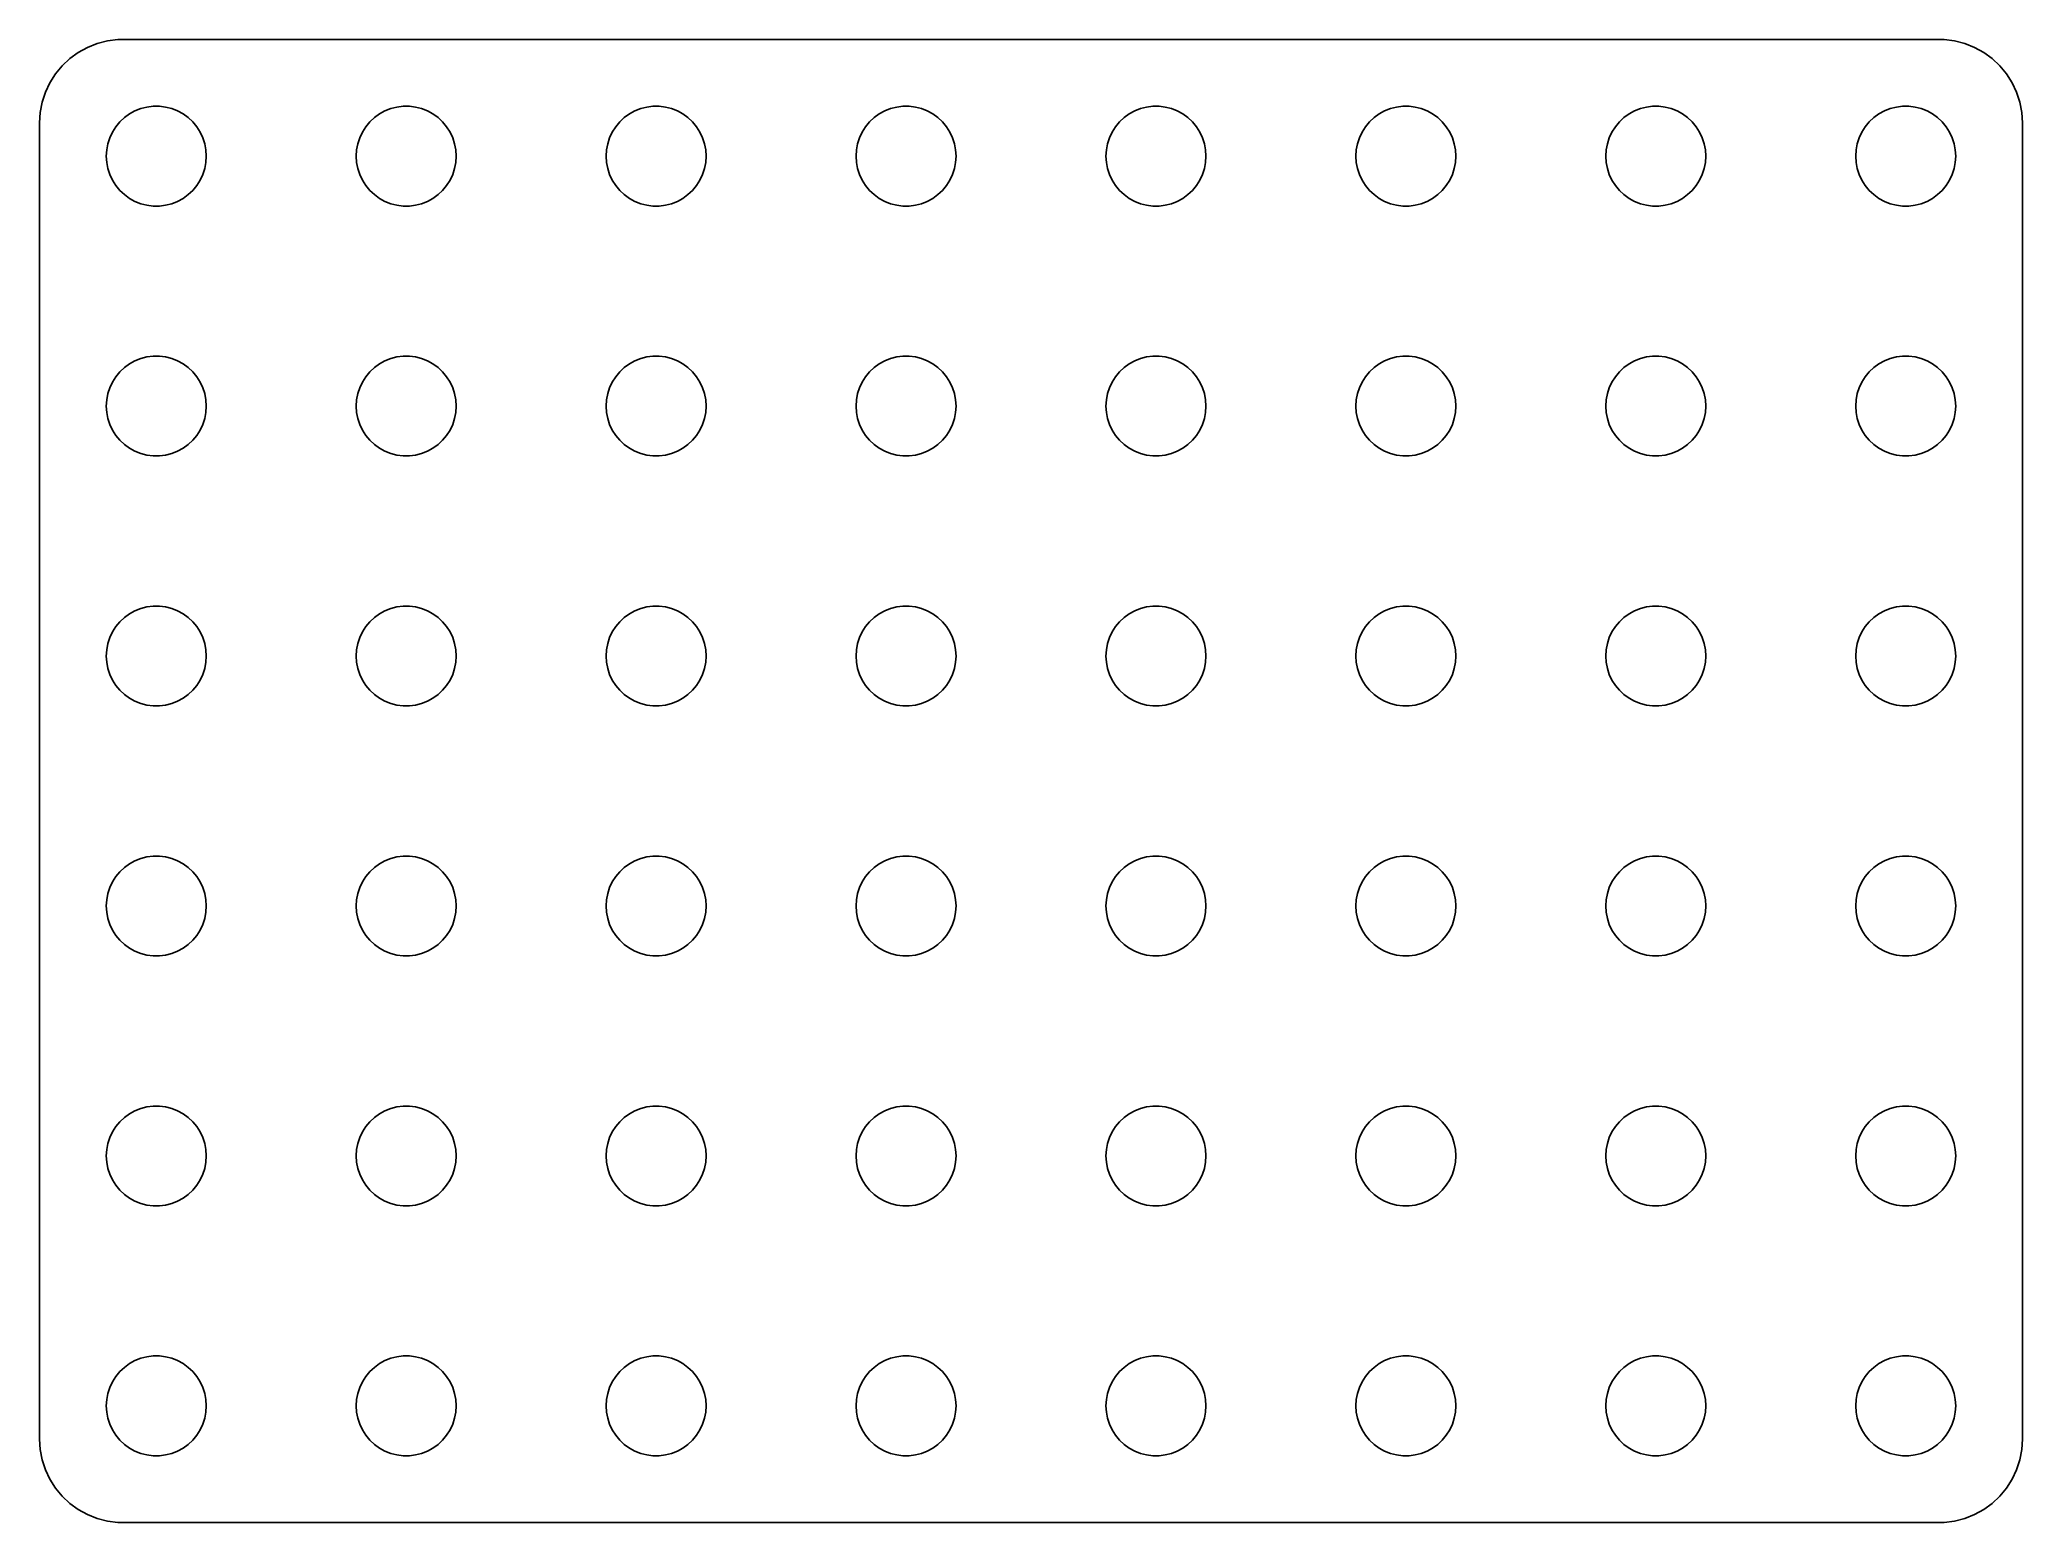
# Model space of a CAD drawing. Header units: metres. Extents: x -29.8 to 29.8, y -22.2 to 22.2.
import ezdxf

# ---------------------------------------------------------------- set-up
doc = ezdxf.new("R2010")
doc.units = ezdxf.units.M

msp = doc.modelspace()

# ---------------------------------------------------------------- linework, layer by layer
for p, q in [((-28.0225, 22.1276), (-28.3144, 22.0121)), ((-27.7184, 22.2057), (-28.0225, 22.1276)), ((-27.407, 22.2451), (-27.7184, 22.2057)), ((27.407, 22.2451), (-27.407, 22.2451)), ((27.7184, 22.2057), (27.407, 22.2451)), ((28.0225, 22.1276), (27.7184, 22.2057)), ((28.3144, 22.0121), (28.0225, 22.1276)), ((-29.0724, 21.4614), (-29.2725, 21.2195)), ((-28.8436, 21.6763), (-29.0724, 21.4614)), ((-28.5896, 21.8608), (-28.8436, 21.6763)), ((-28.3144, 22.0121), (-28.5896, 21.8608)), ((28.5896, 21.8608), (28.3144, 22.0121)), ((28.8436, 21.6763), (28.5896, 21.8608)), ((29.0724, 21.4614), (28.8436, 21.6763)), ((29.2725, 21.2195), (29.0724, 21.4614)), ((-29.4408, 20.9544), (-29.5744, 20.6703)), ((-29.2725, 21.2195), (-29.4408, 20.9544)), ((29.4408, 20.9544), (29.2725, 21.2195)), ((29.5744, 20.6703), (29.4408, 20.9544)), ((-29.6714, 20.3717), (-29.7303, 20.0633)), ((-29.5744, 20.6703), (-29.6714, 20.3717)), ((-26.5311, 20.2234), (-26.3442, 20.247)), ((-26.3442, 20.247), (-26.1558, 20.247)), ((-26.1558, 20.247), (-25.9689, 20.2234)), ((-19.0311, 20.2234), (-18.8442, 20.247)), ((-18.8442, 20.247), (-18.6558, 20.247)), ((-18.6558, 20.247), (-18.4689, 20.2234)), ((-11.5311, 20.2234), (-11.3442, 20.247)), ((-11.3442, 20.247), (-11.1558, 20.247)), ((-11.1558, 20.247), (-10.9689, 20.2234)), ((-4.03107, 20.2234), (-3.84418, 20.247)), ((-3.84418, 20.247), (-3.65581, 20.247)), ((-3.65581, 20.247), (-3.46892, 20.2234)), ((3.46892, 20.2234), (3.65581, 20.247)), ((3.65581, 20.247), (3.84418, 20.247)), ((3.84418, 20.247), (4.03107, 20.2234)), ((10.9689, 20.2234), (11.1558, 20.247)), ((11.1558, 20.247), (11.3442, 20.247)), ((11.3442, 20.247), (11.5311, 20.2234)), ((18.4689, 20.2234), (18.6558, 20.247)), ((18.6558, 20.247), (18.8442, 20.247)), ((18.8442, 20.247), (19.0311, 20.2234)), ((25.9689, 20.2234), (26.1558, 20.247)), ((26.1558, 20.247), (26.3442, 20.247)), ((26.3442, 20.247), (26.5311, 20.2234)), ((29.6714, 20.3717), (29.5744, 20.6703)), ((29.7303, 20.0633), (29.6714, 20.3717)), ((-29.7303, 20.0633), (-29.75, 19.75)), ((-29.75, 19.75), (-29.75, -19.75)), ((-27.4635, 19.6317), (-27.3434, 19.7768)), ((-27.3434, 19.7768), (-27.2061, 19.9058)), ((-27.2061, 19.9058), (-27.0537, 20.0165)), ((-27.0537, 20.0165), (-26.8887, 20.1072)), ((-26.8887, 20.1072), (-26.7135, 20.1766)), ((-26.7135, 20.1766), (-26.5311, 20.2234)), ((-25.9689, 20.2234), (-25.7865, 20.1766)), ((-25.7865, 20.1766), (-25.6113, 20.1072)), ((-25.6113, 20.1072), (-25.4463, 20.0165)), ((-25.4463, 20.0165), (-25.2939, 19.9058)), ((-25.2939, 19.9058), (-25.1565, 19.7768)), ((-25.1565, 19.7768), (-25.0365, 19.6317)), ((-19.9635, 19.6317), (-19.8434, 19.7768)), ((-19.8434, 19.7768), (-19.7061, 19.9058)), ((-19.7061, 19.9058), (-19.5537, 20.0165)), ((-19.5537, 20.0165), (-19.3887, 20.1072)), ((-19.3887, 20.1072), (-19.2135, 20.1766)), ((-19.2135, 20.1766), (-19.0311, 20.2234)), ((-18.4689, 20.2234), (-18.2865, 20.1766)), ((-18.2865, 20.1766), (-18.1113, 20.1072)), ((-18.1113, 20.1072), (-17.9463, 20.0165)), ((-17.9463, 20.0165), (-17.7939, 19.9058)), ((-17.7939, 19.9058), (-17.6565, 19.7768)), ((-17.6565, 19.7768), (-17.5365, 19.6317)), ((-12.4635, 19.6317), (-12.3434, 19.7768)), ((-12.3434, 19.7768), (-12.2061, 19.9058)), ((-12.2061, 19.9058), (-12.0537, 20.0165)), ((-12.0537, 20.0165), (-11.8887, 20.1072)), ((-11.8887, 20.1072), (-11.7135, 20.1766)), ((-11.7135, 20.1766), (-11.5311, 20.2234)), ((-10.9689, 20.2234), (-10.7865, 20.1766)), ((-10.7865, 20.1766), (-10.6113, 20.1072)), ((-10.6113, 20.1072), (-10.4463, 20.0165)), ((-10.4463, 20.0165), (-10.2939, 19.9058)), ((-10.2939, 19.9058), (-10.1565, 19.7768)), ((-10.1565, 19.7768), (-10.0365, 19.6317)), ((-4.96352, 19.6317), (-4.84344, 19.7768)), ((-4.84344, 19.7768), (-4.70613, 19.9058)), ((-4.70613, 19.9058), (-4.55373, 20.0165)), ((-4.55373, 20.0165), (-4.38866, 20.1072)), ((-4.38866, 20.1072), (-4.21352, 20.1766)), ((-4.21352, 20.1766), (-4.03107, 20.2234)), ((-3.46892, 20.2234), (-3.28647, 20.1766)), ((-3.28647, 20.1766), (-3.11133, 20.1072)), ((-3.11133, 20.1072), (-2.94626, 20.0165)), ((-2.94626, 20.0165), (-2.79385, 19.9058)), ((-2.79385, 19.9058), (-2.65654, 19.7768)), ((-2.65654, 19.7768), (-2.53647, 19.6317)), ((2.53647, 19.6317), (2.65654, 19.7768)), ((2.65654, 19.7768), (2.79385, 19.9058)), ((2.79385, 19.9058), (2.94626, 20.0165)), ((2.94626, 20.0165), (3.11133, 20.1072)), ((3.11133, 20.1072), (3.28647, 20.1766)), ((3.28647, 20.1766), (3.46892, 20.2234)), ((4.03107, 20.2234), (4.21352, 20.1766)), ((4.21352, 20.1766), (4.38866, 20.1072)), ((4.38866, 20.1072), (4.55373, 20.0165)), ((4.55373, 20.0165), (4.70613, 19.9058)), ((4.70613, 19.9058), (4.84344, 19.7768)), ((4.84344, 19.7768), (4.96352, 19.6317)), ((10.0365, 19.6317), (10.1565, 19.7768)), ((10.1565, 19.7768), (10.2939, 19.9058)), ((10.2939, 19.9058), (10.4463, 20.0165)), ((10.4463, 20.0165), (10.6113, 20.1072)), ((10.6113, 20.1072), (10.7865, 20.1766)), ((10.7865, 20.1766), (10.9689, 20.2234)), ((11.5311, 20.2234), (11.7135, 20.1766)), ((11.7135, 20.1766), (11.8887, 20.1072)), ((11.8887, 20.1072), (12.0537, 20.0165)), ((12.0537, 20.0165), (12.2061, 19.9058)), ((12.2061, 19.9058), (12.3434, 19.7768)), ((12.3434, 19.7768), (12.4635, 19.6317)), ((17.5365, 19.6317), (17.6565, 19.7768)), ((17.6565, 19.7768), (17.7939, 19.9058)), ((17.7939, 19.9058), (17.9463, 20.0165)), ((17.9463, 20.0165), (18.1113, 20.1072)), ((18.1113, 20.1072), (18.2865, 20.1766)), ((18.2865, 20.1766), (18.4689, 20.2234)), ((19.0311, 20.2234), (19.2135, 20.1766)), ((19.2135, 20.1766), (19.3887, 20.1072)), ((19.3887, 20.1072), (19.5537, 20.0165)), ((19.5537, 20.0165), (19.7061, 19.9058)), ((19.7061, 19.9058), (19.8434, 19.7768)), ((19.8434, 19.7768), (19.9635, 19.6317)), ((25.0365, 19.6317), (25.1565, 19.7768)), ((25.1565, 19.7768), (25.2939, 19.9058)), ((25.2939, 19.9058), (25.4463, 20.0165)), ((25.4463, 20.0165), (25.6113, 20.1072)), ((25.6113, 20.1072), (25.7865, 20.1766)), ((25.7865, 20.1766), (25.9689, 20.2234)), ((26.5311, 20.2234), (26.7135, 20.1766)), ((26.7135, 20.1766), (26.8887, 20.1072)), ((26.8887, 20.1072), (27.0537, 20.0165)), ((27.0537, 20.0165), (27.2061, 19.9058)), ((27.2061, 19.9058), (27.3434, 19.7768)), ((27.3434, 19.7768), (27.4635, 19.6317)), ((29.75, 19.75), (29.7303, 20.0633)), ((29.75, -19.75), (29.75, 19.75)), ((-27.7382, 18.938), (-27.7029, 19.123)), ((-27.7029, 19.123), (-27.6447, 19.3022)), ((-27.6447, 19.3022), (-27.5645, 19.4726)), ((-27.5645, 19.4726), (-27.4635, 19.6317)), ((-25.0365, 19.6317), (-24.9355, 19.4726)), ((-24.9355, 19.4726), (-24.8553, 19.3022)), ((-24.8553, 19.3022), (-24.7971, 19.123)), ((-24.7971, 19.123), (-24.7618, 18.938)), ((-20.2382, 18.938), (-20.2029, 19.123)), ((-20.2029, 19.123), (-20.1447, 19.3022)), ((-20.1447, 19.3022), (-20.0645, 19.4726)), ((-20.0645, 19.4726), (-19.9635, 19.6317)), ((-17.5365, 19.6317), (-17.4355, 19.4726)), ((-17.4355, 19.4726), (-17.3553, 19.3022)), ((-17.3553, 19.3022), (-17.2971, 19.123)), ((-17.2971, 19.123), (-17.2618, 18.938)), ((-12.7382, 18.938), (-12.7029, 19.123)), ((-12.7029, 19.123), (-12.6447, 19.3022)), ((-12.6447, 19.3022), (-12.5645, 19.4726)), ((-12.5645, 19.4726), (-12.4635, 19.6317)), ((-10.0365, 19.6317), (-9.93553, 19.4726)), ((-9.93553, 19.4726), (-9.85533, 19.3022)), ((-9.85533, 19.3022), (-9.79712, 19.123)), ((-9.79712, 19.123), (-9.76183, 18.938)), ((-5.23816, 18.938), (-5.20287, 19.123)), ((-5.20287, 19.123), (-5.14465, 19.3022)), ((-5.14465, 19.3022), (-5.06445, 19.4726)), ((-5.06445, 19.4726), (-4.96352, 19.6317)), ((-2.53647, 19.6317), (-2.43553, 19.4726)), ((-2.43553, 19.4726), (-2.35533, 19.3022)), ((-2.35533, 19.3022), (-2.29712, 19.123)), ((-2.29712, 19.123), (-2.26183, 18.938)), ((2.26183, 18.938), (2.29712, 19.123)), ((2.29712, 19.123), (2.35533, 19.3022)), ((2.35533, 19.3022), (2.43553, 19.4726)), ((2.43553, 19.4726), (2.53647, 19.6317)), ((4.96352, 19.6317), (5.06445, 19.4726)), ((5.06445, 19.4726), (5.14465, 19.3022)), ((5.14465, 19.3022), (5.20287, 19.123)), ((5.20287, 19.123), (5.23816, 18.938)), ((9.76183, 18.938), (9.79712, 19.123)), ((9.79712, 19.123), (9.85533, 19.3022)), ((9.85533, 19.3022), (9.93553, 19.4726)), ((9.93553, 19.4726), (10.0365, 19.6317)), ((12.4635, 19.6317), (12.5645, 19.4726)), ((12.5645, 19.4726), (12.6447, 19.3022)), ((12.6447, 19.3022), (12.7029, 19.123)), ((12.7029, 19.123), (12.7382, 18.938)), ((17.2618, 18.938), (17.2971, 19.123)), ((17.2971, 19.123), (17.3553, 19.3022)), ((17.3553, 19.3022), (17.4355, 19.4726)), ((17.4355, 19.4726), (17.5365, 19.6317)), ((19.9635, 19.6317), (20.0645, 19.4726)), ((20.0645, 19.4726), (20.1447, 19.3022)), ((20.1447, 19.3022), (20.2029, 19.123)), ((20.2029, 19.123), (20.2382, 18.938)), ((24.7618, 18.938), (24.7971, 19.123)), ((24.7971, 19.123), (24.8553, 19.3022)), ((24.8553, 19.3022), (24.9355, 19.4726)), ((24.9355, 19.4726), (25.0365, 19.6317)), ((27.4635, 19.6317), (27.5645, 19.4726)), ((27.5645, 19.4726), (27.6447, 19.3022)), ((27.6447, 19.3022), (27.7029, 19.123)), ((27.7029, 19.123), (27.7382, 18.938)), ((-27.75, 18.75), (-27.7382, 18.938)), ((-27.7382, 18.562), (-27.75, 18.75)), ((-27.7029, 18.377), (-27.7382, 18.562)), ((-24.7618, 18.562), (-24.7971, 18.377)), ((-24.7618, 18.938), (-24.75, 18.75)), ((-24.75, 18.75), (-24.7618, 18.562)), ((-20.25, 18.75), (-20.2382, 18.938)), ((-20.2382, 18.562), (-20.25, 18.75)), ((-20.2029, 18.377), (-20.2382, 18.562)), ((-17.2618, 18.562), (-17.2971, 18.377)), ((-17.2618, 18.938), (-17.25, 18.75)), ((-17.25, 18.75), (-17.2618, 18.562)), ((-12.75, 18.75), (-12.7382, 18.938)), ((-12.7382, 18.562), (-12.75, 18.75)), ((-12.7029, 18.377), (-12.7382, 18.562)), ((-9.76183, 18.562), (-9.79712, 18.377)), ((-9.76183, 18.938), (-9.75, 18.75)), ((-9.75, 18.75), (-9.76183, 18.562)), ((-5.25, 18.75), (-5.23816, 18.938)), ((-5.23816, 18.562), (-5.25, 18.75)), ((-5.20287, 18.377), (-5.23816, 18.562)), ((-2.26183, 18.562), (-2.29712, 18.377)), ((-2.26183, 18.938), (-2.25, 18.75)), ((-2.25, 18.75), (-2.26183, 18.562)), ((2.25, 18.75), (2.26183, 18.938)), ((2.26183, 18.562), (2.25, 18.75)), ((2.29712, 18.377), (2.26183, 18.562)), ((5.23816, 18.562), (5.20287, 18.377)), ((5.23816, 18.938), (5.25, 18.75)), ((5.25, 18.75), (5.23816, 18.562)), ((9.75, 18.75), (9.76183, 18.938)), ((9.76183, 18.562), (9.75, 18.75)), ((9.79712, 18.377), (9.76183, 18.562)), ((12.7382, 18.562), (12.7029, 18.377)), ((12.7382, 18.938), (12.75, 18.75)), ((12.75, 18.75), (12.7382, 18.562)), ((17.25, 18.75), (17.2618, 18.938)), ((17.2618, 18.562), (17.25, 18.75)), ((17.2971, 18.377), (17.2618, 18.562)), ((20.2382, 18.562), (20.2029, 18.377)), ((20.2382, 18.938), (20.25, 18.75)), ((20.25, 18.75), (20.2382, 18.562)), ((24.75, 18.75), (24.7618, 18.938)), ((24.7618, 18.562), (24.75, 18.75)), ((24.7971, 18.377), (24.7618, 18.562)), ((27.7382, 18.562), (27.7029, 18.377)), ((27.7382, 18.938), (27.75, 18.75)), ((27.75, 18.75), (27.7382, 18.562)), ((-27.6447, 18.1978), (-27.7029, 18.377)), ((-27.5645, 18.0274), (-27.6447, 18.1978)), ((-27.4635, 17.8683), (-27.5645, 18.0274)), ((-27.3434, 17.7232), (-27.4635, 17.8683)), ((-25.0365, 17.8683), (-25.1565, 17.7232)), ((-24.9355, 18.0274), (-25.0365, 17.8683)), ((-24.8553, 18.1978), (-24.9355, 18.0274)), ((-24.7971, 18.377), (-24.8553, 18.1978)), ((-20.1447, 18.1978), (-20.2029, 18.377)), ((-20.0645, 18.0274), (-20.1447, 18.1978)), ((-19.9635, 17.8683), (-20.0645, 18.0274)), ((-19.8434, 17.7232), (-19.9635, 17.8683)), ((-17.5365, 17.8683), (-17.6565, 17.7232)), ((-17.4355, 18.0274), (-17.5365, 17.8683)), ((-17.3553, 18.1978), (-17.4355, 18.0274)), ((-17.2971, 18.377), (-17.3553, 18.1978)), ((-12.6447, 18.1978), (-12.7029, 18.377)), ((-12.5645, 18.0274), (-12.6447, 18.1978)), ((-12.4635, 17.8683), (-12.5645, 18.0274)), ((-12.3434, 17.7232), (-12.4635, 17.8683)), ((-10.0365, 17.8683), (-10.1565, 17.7232)), ((-9.93553, 18.0274), (-10.0365, 17.8683)), ((-9.85533, 18.1978), (-9.93553, 18.0274)), ((-9.79712, 18.377), (-9.85533, 18.1978)), ((-5.14465, 18.1978), (-5.20287, 18.377)), ((-5.06445, 18.0274), (-5.14465, 18.1978)), ((-4.96352, 17.8683), (-5.06445, 18.0274)), ((-4.84344, 17.7232), (-4.96352, 17.8683)), ((-2.53647, 17.8683), (-2.65654, 17.7232)), ((-2.43553, 18.0274), (-2.53647, 17.8683)), ((-2.35533, 18.1978), (-2.43553, 18.0274)), ((-2.29712, 18.377), (-2.35533, 18.1978)), ((2.35533, 18.1978), (2.29712, 18.377)), ((2.43553, 18.0274), (2.35533, 18.1978)), ((2.53647, 17.8683), (2.43553, 18.0274)), ((2.65654, 17.7232), (2.53647, 17.8683)), ((4.96352, 17.8683), (4.84344, 17.7232)), ((5.06445, 18.0274), (4.96352, 17.8683)), ((5.14465, 18.1978), (5.06445, 18.0274)), ((5.20287, 18.377), (5.14465, 18.1978)), ((9.85533, 18.1978), (9.79712, 18.377)), ((9.93553, 18.0274), (9.85533, 18.1978)), ((10.0365, 17.8683), (9.93553, 18.0274)), ((10.1565, 17.7232), (10.0365, 17.8683)), ((12.4635, 17.8683), (12.3434, 17.7232)), ((12.5645, 18.0274), (12.4635, 17.8683)), ((12.6447, 18.1978), (12.5645, 18.0274)), ((12.7029, 18.377), (12.6447, 18.1978)), ((17.3553, 18.1978), (17.2971, 18.377)), ((17.4355, 18.0274), (17.3553, 18.1978)), ((17.5365, 17.8683), (17.4355, 18.0274)), ((17.6565, 17.7232), (17.5365, 17.8683)), ((19.9635, 17.8683), (19.8434, 17.7232)), ((20.0645, 18.0274), (19.9635, 17.8683)), ((20.1447, 18.1978), (20.0645, 18.0274)), ((20.2029, 18.377), (20.1447, 18.1978)), ((24.8553, 18.1978), (24.7971, 18.377)), ((24.9355, 18.0274), (24.8553, 18.1978)), ((25.0365, 17.8683), (24.9355, 18.0274)), ((25.1565, 17.7232), (25.0365, 17.8683)), ((27.4635, 17.8683), (27.3434, 17.7232)), ((27.5645, 18.0274), (27.4635, 17.8683)), ((27.6447, 18.1978), (27.5645, 18.0274)), ((27.7029, 18.377), (27.6447, 18.1978)), ((-27.2061, 17.5942), (-27.3434, 17.7232)), ((-27.0537, 17.4835), (-27.2061, 17.5942)), ((-26.8887, 17.3927), (-27.0537, 17.4835)), ((-26.7135, 17.3234), (-26.8887, 17.3927)), ((-26.5311, 17.2766), (-26.7135, 17.3234)), ((-26.3442, 17.253), (-26.5311, 17.2766)), ((-25.9689, 17.2766), (-26.1558, 17.253)), ((-25.7865, 17.3234), (-25.9689, 17.2766)), ((-25.6113, 17.3927), (-25.7865, 17.3234)), ((-25.4463, 17.4835), (-25.6113, 17.3927)), ((-25.2939, 17.5942), (-25.4463, 17.4835)), ((-25.1565, 17.7232), (-25.2939, 17.5942)), ((-19.7061, 17.5942), (-19.8434, 17.7232)), ((-19.5537, 17.4835), (-19.7061, 17.5942)), ((-19.3887, 17.3927), (-19.5537, 17.4835)), ((-19.2135, 17.3234), (-19.3887, 17.3927)), ((-19.0311, 17.2766), (-19.2135, 17.3234)), ((-18.8442, 17.253), (-19.0311, 17.2766)), ((-18.4689, 17.2766), (-18.6558, 17.253)), ((-18.2865, 17.3234), (-18.4689, 17.2766)), ((-18.1113, 17.3927), (-18.2865, 17.3234)), ((-17.9463, 17.4835), (-18.1113, 17.3927)), ((-17.7939, 17.5942), (-17.9463, 17.4835)), ((-17.6565, 17.7232), (-17.7939, 17.5942)), ((-12.2061, 17.5942), (-12.3434, 17.7232)), ((-12.0537, 17.4835), (-12.2061, 17.5942)), ((-11.8887, 17.3927), (-12.0537, 17.4835)), ((-11.7135, 17.3234), (-11.8887, 17.3927)), ((-11.5311, 17.2766), (-11.7135, 17.3234)), ((-11.3442, 17.253), (-11.5311, 17.2766)), ((-10.9689, 17.2766), (-11.1558, 17.253)), ((-10.7865, 17.3234), (-10.9689, 17.2766)), ((-10.6113, 17.3927), (-10.7865, 17.3234)), ((-10.4463, 17.4835), (-10.6113, 17.3927)), ((-10.2939, 17.5942), (-10.4463, 17.4835)), ((-10.1565, 17.7232), (-10.2939, 17.5942)), ((-4.70613, 17.5942), (-4.84344, 17.7232)), ((-4.55373, 17.4835), (-4.70613, 17.5942)), ((-4.38866, 17.3927), (-4.55373, 17.4835)), ((-4.21352, 17.3234), (-4.38866, 17.3927)), ((-4.03107, 17.2766), (-4.21352, 17.3234)), ((-3.84418, 17.253), (-4.03107, 17.2766)), ((-3.46892, 17.2766), (-3.65581, 17.253)), ((-3.28647, 17.3234), (-3.46892, 17.2766)), ((-3.11133, 17.3927), (-3.28647, 17.3234)), ((-2.94626, 17.4835), (-3.11133, 17.3927)), ((-2.79385, 17.5942), (-2.94626, 17.4835)), ((-2.65654, 17.7232), (-2.79385, 17.5942)), ((2.79385, 17.5942), (2.65654, 17.7232)), ((2.94626, 17.4835), (2.79385, 17.5942)), ((3.11133, 17.3927), (2.94626, 17.4835)), ((3.28647, 17.3234), (3.11133, 17.3927)), ((3.46892, 17.2766), (3.28647, 17.3234)), ((3.65581, 17.253), (3.46892, 17.2766)), ((4.03107, 17.2766), (3.84418, 17.253)), ((4.21352, 17.3234), (4.03107, 17.2766)), ((4.38866, 17.3927), (4.21352, 17.3234)), ((4.55373, 17.4835), (4.38866, 17.3927)), ((4.70613, 17.5942), (4.55373, 17.4835)), ((4.84344, 17.7232), (4.70613, 17.5942)), ((10.2939, 17.5942), (10.1565, 17.7232)), ((10.4463, 17.4835), (10.2939, 17.5942)), ((10.6113, 17.3927), (10.4463, 17.4835)), ((10.7865, 17.3234), (10.6113, 17.3927)), ((10.9689, 17.2766), (10.7865, 17.3234)), ((11.1558, 17.253), (10.9689, 17.2766)), ((11.5311, 17.2766), (11.3442, 17.253)), ((11.7135, 17.3234), (11.5311, 17.2766)), ((11.8887, 17.3927), (11.7135, 17.3234)), ((12.0537, 17.4835), (11.8887, 17.3927)), ((12.2061, 17.5942), (12.0537, 17.4835)), ((12.3434, 17.7232), (12.2061, 17.5942)), ((17.7939, 17.5942), (17.6565, 17.7232)), ((17.9463, 17.4835), (17.7939, 17.5942)), ((18.1113, 17.3927), (17.9463, 17.4835)), ((18.2865, 17.3234), (18.1113, 17.3927)), ((18.4689, 17.2766), (18.2865, 17.3234)), ((18.6558, 17.253), (18.4689, 17.2766)), ((19.0311, 17.2766), (18.8442, 17.253)), ((19.2135, 17.3234), (19.0311, 17.2766)), ((19.3887, 17.3927), (19.2135, 17.3234)), ((19.5537, 17.4835), (19.3887, 17.3927)), ((19.7061, 17.5942), (19.5537, 17.4835)), ((19.8434, 17.7232), (19.7061, 17.5942)), ((25.2939, 17.5942), (25.1565, 17.7232)), ((25.4463, 17.4835), (25.2939, 17.5942)), ((25.6113, 17.3927), (25.4463, 17.4835)), ((25.7865, 17.3234), (25.6113, 17.3927)), ((25.9689, 17.2766), (25.7865, 17.3234)), ((26.1558, 17.253), (25.9689, 17.2766)), ((26.5311, 17.2766), (26.3442, 17.253)), ((26.7135, 17.3234), (26.5311, 17.2766)), ((26.8887, 17.3927), (26.7135, 17.3234)), ((27.0537, 17.4835), (26.8887, 17.3927)), ((27.2061, 17.5942), (27.0537, 17.4835)), ((27.3434, 17.7232), (27.2061, 17.5942)), ((-26.1558, 17.253), (-26.3442, 17.253)), ((-18.6558, 17.253), (-18.8442, 17.253)), ((-11.1558, 17.253), (-11.3442, 17.253)), ((-3.65581, 17.253), (-3.84418, 17.253)), ((3.84418, 17.253), (3.65581, 17.253)), ((11.3442, 17.253), (11.1558, 17.253)), ((18.8442, 17.253), (18.6558, 17.253)), ((26.3442, 17.253), (26.1558, 17.253)), ((-27.2061, 12.4058), (-27.0537, 12.5165)), ((-27.0537, 12.5165), (-26.8887, 12.6072)), ((-26.8887, 12.6072), (-26.7135, 12.6766)), ((-26.7135, 12.6766), (-26.5311, 12.7234)), ((-26.5311, 12.7234), (-26.3442, 12.747)), ((-26.3442, 12.747), (-26.1558, 12.747)), ((-26.1558, 12.747), (-25.9689, 12.7234)), ((-25.9689, 12.7234), (-25.7865, 12.6766)), ((-25.7865, 12.6766), (-25.6113, 12.6072)), ((-25.6113, 12.6072), (-25.4463, 12.5165)), ((-25.4463, 12.5165), (-25.2939, 12.4058)), ((-19.7061, 12.4058), (-19.5537, 12.5165)), ((-19.5537, 12.5165), (-19.3887, 12.6072)), ((-19.3887, 12.6072), (-19.2135, 12.6766)), ((-19.2135, 12.6766), (-19.0311, 12.7234)), ((-19.0311, 12.7234), (-18.8442, 12.747)), ((-18.8442, 12.747), (-18.6558, 12.747)), ((-18.6558, 12.747), (-18.4689, 12.7234)), ((-18.4689, 12.7234), (-18.2865, 12.6766)), ((-18.2865, 12.6766), (-18.1113, 12.6072)), ((-18.1113, 12.6072), (-17.9463, 12.5165)), ((-17.9463, 12.5165), (-17.7939, 12.4058)), ((-12.2061, 12.4058), (-12.0537, 12.5165)), ((-12.0537, 12.5165), (-11.8887, 12.6072)), ((-11.8887, 12.6072), (-11.7135, 12.6766)), ((-11.7135, 12.6766), (-11.5311, 12.7234)), ((-11.5311, 12.7234), (-11.3442, 12.747)), ((-11.3442, 12.747), (-11.1558, 12.747)), ((-11.1558, 12.747), (-10.9689, 12.7234)), ((-10.9689, 12.7234), (-10.7865, 12.6766)), ((-10.7865, 12.6766), (-10.6113, 12.6072)), ((-10.6113, 12.6072), (-10.4463, 12.5165)), ((-10.4463, 12.5165), (-10.2939, 12.4058)), ((-4.70613, 12.4058), (-4.55373, 12.5165)), ((-4.55373, 12.5165), (-4.38866, 12.6072)), ((-4.38866, 12.6072), (-4.21352, 12.6766)), ((-4.21352, 12.6766), (-4.03107, 12.7234)), ((-4.03107, 12.7234), (-3.84418, 12.747)), ((-3.84418, 12.747), (-3.65581, 12.747)), ((-3.65581, 12.747), (-3.46892, 12.7234)), ((-3.46892, 12.7234), (-3.28647, 12.6766)), ((-3.28647, 12.6766), (-3.11133, 12.6072)), ((-3.11133, 12.6072), (-2.94626, 12.5165)), ((-2.94626, 12.5165), (-2.79385, 12.4058)), ((2.79385, 12.4058), (2.94626, 12.5165)), ((2.94626, 12.5165), (3.11133, 12.6072)), ((3.11133, 12.6072), (3.28647, 12.6766)), ((3.28647, 12.6766), (3.46892, 12.7234)), ((3.46892, 12.7234), (3.65581, 12.747)), ((3.65581, 12.747), (3.84418, 12.747)), ((3.84418, 12.747), (4.03107, 12.7234)), ((4.03107, 12.7234), (4.21352, 12.6766)), ((4.21352, 12.6766), (4.38866, 12.6072)), ((4.38866, 12.6072), (4.55373, 12.5165)), ((4.55373, 12.5165), (4.70613, 12.4058)), ((10.2939, 12.4058), (10.4463, 12.5165)), ((10.4463, 12.5165), (10.6113, 12.6072)), ((10.6113, 12.6072), (10.7865, 12.6766)), ((10.7865, 12.6766), (10.9689, 12.7234)), ((10.9689, 12.7234), (11.1558, 12.747)), ((11.1558, 12.747), (11.3442, 12.747)), ((11.3442, 12.747), (11.5311, 12.7234)), ((11.5311, 12.7234), (11.7135, 12.6766)), ((11.7135, 12.6766), (11.8887, 12.6072)), ((11.8887, 12.6072), (12.0537, 12.5165)), ((12.0537, 12.5165), (12.2061, 12.4058)), ((17.7939, 12.4058), (17.9463, 12.5165)), ((17.9463, 12.5165), (18.1113, 12.6072)), ((18.1113, 12.6072), (18.2865, 12.6766)), ((18.2865, 12.6766), (18.4689, 12.7234)), ((18.4689, 12.7234), (18.6558, 12.747)), ((18.6558, 12.747), (18.8442, 12.747)), ((18.8442, 12.747), (19.0311, 12.7234)), ((19.0311, 12.7234), (19.2135, 12.6766)), ((19.2135, 12.6766), (19.3887, 12.6072)), ((19.3887, 12.6072), (19.5537, 12.5165)), ((19.5537, 12.5165), (19.7061, 12.4058)), ((25.2939, 12.4058), (25.4463, 12.5165)), ((25.4463, 12.5165), (25.6113, 12.6072)), ((25.6113, 12.6072), (25.7865, 12.6766)), ((25.7865, 12.6766), (25.9689, 12.7234)), ((25.9689, 12.7234), (26.1558, 12.747)), ((26.1558, 12.747), (26.3442, 12.747)), ((26.3442, 12.747), (26.5311, 12.7234)), ((26.5311, 12.7234), (26.7135, 12.6766)), ((26.7135, 12.6766), (26.8887, 12.6072)), ((26.8887, 12.6072), (27.0537, 12.5165)), ((27.0537, 12.5165), (27.2061, 12.4058)), ((-27.6447, 11.8022), (-27.5645, 11.9726)), ((-27.5645, 11.9726), (-27.4635, 12.1317)), ((-27.4635, 12.1317), (-27.3434, 12.2768)), ((-27.3434, 12.2768), (-27.2061, 12.4058)), ((-25.2939, 12.4058), (-25.1565, 12.2768)), ((-25.1565, 12.2768), (-25.0365, 12.1317)), ((-25.0365, 12.1317), (-24.9355, 11.9726)), ((-24.9355, 11.9726), (-24.8553, 11.8022)), ((-20.1447, 11.8022), (-20.0645, 11.9726)), ((-20.0645, 11.9726), (-19.9635, 12.1317)), ((-19.9635, 12.1317), (-19.8434, 12.2768)), ((-19.8434, 12.2768), (-19.7061, 12.4058)), ((-17.7939, 12.4058), (-17.6565, 12.2768)), ((-17.6565, 12.2768), (-17.5365, 12.1317)), ((-17.5365, 12.1317), (-17.4355, 11.9726)), ((-17.4355, 11.9726), (-17.3553, 11.8022)), ((-12.6447, 11.8022), (-12.5645, 11.9726)), ((-12.5645, 11.9726), (-12.4635, 12.1317)), ((-12.4635, 12.1317), (-12.3434, 12.2768)), ((-12.3434, 12.2768), (-12.2061, 12.4058)), ((-10.2939, 12.4058), (-10.1565, 12.2768)), ((-10.1565, 12.2768), (-10.0365, 12.1317)), ((-10.0365, 12.1317), (-9.93553, 11.9726)), ((-9.93553, 11.9726), (-9.85533, 11.8022)), ((-5.14465, 11.8022), (-5.06445, 11.9726)), ((-5.06445, 11.9726), (-4.96352, 12.1317)), ((-4.96352, 12.1317), (-4.84344, 12.2768)), ((-4.84344, 12.2768), (-4.70613, 12.4058)), ((-2.79385, 12.4058), (-2.65654, 12.2768)), ((-2.65654, 12.2768), (-2.53647, 12.1317)), ((-2.53647, 12.1317), (-2.43553, 11.9726)), ((-2.43553, 11.9726), (-2.35533, 11.8022)), ((2.35533, 11.8022), (2.43553, 11.9726)), ((2.43553, 11.9726), (2.53647, 12.1317)), ((2.53647, 12.1317), (2.65654, 12.2768)), ((2.65654, 12.2768), (2.79385, 12.4058)), ((4.70613, 12.4058), (4.84344, 12.2768)), ((4.84344, 12.2768), (4.96352, 12.1317)), ((4.96352, 12.1317), (5.06445, 11.9726)), ((5.06445, 11.9726), (5.14465, 11.8022)), ((9.85533, 11.8022), (9.93553, 11.9726)), ((9.93553, 11.9726), (10.0365, 12.1317)), ((10.0365, 12.1317), (10.1565, 12.2768)), ((10.1565, 12.2768), (10.2939, 12.4058)), ((12.2061, 12.4058), (12.3434, 12.2768)), ((12.3434, 12.2768), (12.4635, 12.1317)), ((12.4635, 12.1317), (12.5645, 11.9726)), ((12.5645, 11.9726), (12.6447, 11.8022)), ((17.3553, 11.8022), (17.4355, 11.9726)), ((17.4355, 11.9726), (17.5365, 12.1317)), ((17.5365, 12.1317), (17.6565, 12.2768)), ((17.6565, 12.2768), (17.7939, 12.4058)), ((19.7061, 12.4058), (19.8434, 12.2768)), ((19.8434, 12.2768), (19.9635, 12.1317)), ((19.9635, 12.1317), (20.0645, 11.9726)), ((20.0645, 11.9726), (20.1447, 11.8022)), ((24.8553, 11.8022), (24.9355, 11.9726)), ((24.9355, 11.9726), (25.0365, 12.1317)), ((25.0365, 12.1317), (25.1565, 12.2768)), ((25.1565, 12.2768), (25.2939, 12.4058)), ((27.2061, 12.4058), (27.3434, 12.2768)), ((27.3434, 12.2768), (27.4635, 12.1317)), ((27.4635, 12.1317), (27.5645, 11.9726)), ((27.5645, 11.9726), (27.6447, 11.8022)), ((-27.75, 11.25), (-27.7382, 11.438)), ((-27.7382, 11.438), (-27.7029, 11.623)), ((-27.7029, 11.623), (-27.6447, 11.8022)), ((-24.8553, 11.8022), (-24.7971, 11.623)), ((-24.7971, 11.623), (-24.7618, 11.438)), ((-24.7618, 11.438), (-24.75, 11.25)), ((-20.25, 11.25), (-20.2382, 11.438)), ((-20.2382, 11.438), (-20.2029, 11.623)), ((-20.2029, 11.623), (-20.1447, 11.8022)), ((-17.3553, 11.8022), (-17.2971, 11.623)), ((-17.2971, 11.623), (-17.2618, 11.438)), ((-17.2618, 11.438), (-17.25, 11.25)), ((-12.75, 11.25), (-12.7382, 11.438)), ((-12.7382, 11.438), (-12.7029, 11.623)), ((-12.7029, 11.623), (-12.6447, 11.8022)), ((-9.85533, 11.8022), (-9.79712, 11.623)), ((-9.79712, 11.623), (-9.76183, 11.438)), ((-9.76183, 11.438), (-9.75, 11.25)), ((-5.25, 11.25), (-5.23816, 11.438)), ((-5.23816, 11.438), (-5.20287, 11.623)), ((-5.20287, 11.623), (-5.14465, 11.8022)), ((-2.35533, 11.8022), (-2.29712, 11.623)), ((-2.29712, 11.623), (-2.26183, 11.438)), ((-2.26183, 11.438), (-2.25, 11.25)), ((2.25, 11.25), (2.26183, 11.438)), ((2.26183, 11.438), (2.29712, 11.623)), ((2.29712, 11.623), (2.35533, 11.8022)), ((5.14465, 11.8022), (5.20287, 11.623)), ((5.20287, 11.623), (5.23816, 11.438)), ((5.23816, 11.438), (5.25, 11.25)), ((9.75, 11.25), (9.76183, 11.438)), ((9.76183, 11.438), (9.79712, 11.623)), ((9.79712, 11.623), (9.85533, 11.8022)), ((12.6447, 11.8022), (12.7029, 11.623)), ((12.7029, 11.623), (12.7382, 11.438)), ((12.7382, 11.438), (12.75, 11.25)), ((17.25, 11.25), (17.2618, 11.438)), ((17.2618, 11.438), (17.2971, 11.623)), ((17.2971, 11.623), (17.3553, 11.8022)), ((20.1447, 11.8022), (20.2029, 11.623)), ((20.2029, 11.623), (20.2382, 11.438)), ((20.2382, 11.438), (20.25, 11.25)), ((24.75, 11.25), (24.7618, 11.438)), ((24.7618, 11.438), (24.7971, 11.623)), ((24.7971, 11.623), (24.8553, 11.8022)), ((27.6447, 11.8022), (27.7029, 11.623)), ((27.7029, 11.623), (27.7382, 11.438)), ((27.7382, 11.438), (27.75, 11.25)), ((-27.7382, 11.062), (-27.75, 11.25)), ((-27.7029, 10.877), (-27.7382, 11.062)), ((-27.6447, 10.6978), (-27.7029, 10.877)), ((-24.7971, 10.877), (-24.8553, 10.6978)), ((-24.7618, 11.062), (-24.7971, 10.877)), ((-24.75, 11.25), (-24.7618, 11.062)), ((-20.2382, 11.062), (-20.25, 11.25)), ((-20.2029, 10.877), (-20.2382, 11.062)), ((-20.1447, 10.6978), (-20.2029, 10.877)), ((-17.2971, 10.877), (-17.3553, 10.6978)), ((-17.2618, 11.062), (-17.2971, 10.877)), ((-17.25, 11.25), (-17.2618, 11.062)), ((-12.7382, 11.062), (-12.75, 11.25)), ((-12.7029, 10.877), (-12.7382, 11.062)), ((-12.6447, 10.6978), (-12.7029, 10.877)), ((-9.79712, 10.877), (-9.85533, 10.6978)), ((-9.76183, 11.062), (-9.79712, 10.877)), ((-9.75, 11.25), (-9.76183, 11.062)), ((-5.23816, 11.062), (-5.25, 11.25)), ((-5.20287, 10.877), (-5.23816, 11.062)), ((-5.14465, 10.6978), (-5.20287, 10.877)), ((-2.29712, 10.877), (-2.35533, 10.6978)), ((-2.26183, 11.062), (-2.29712, 10.877)), ((-2.25, 11.25), (-2.26183, 11.062)), ((2.26183, 11.062), (2.25, 11.25)), ((2.29712, 10.877), (2.26183, 11.062)), ((2.35533, 10.6978), (2.29712, 10.877)), ((5.20287, 10.877), (5.14465, 10.6978)), ((5.23816, 11.062), (5.20287, 10.877)), ((5.25, 11.25), (5.23816, 11.062)), ((9.76183, 11.062), (9.75, 11.25)), ((9.79712, 10.877), (9.76183, 11.062)), ((9.85533, 10.6978), (9.79712, 10.877)), ((12.7029, 10.877), (12.6447, 10.6978)), ((12.7382, 11.062), (12.7029, 10.877)), ((12.75, 11.25), (12.7382, 11.062)), ((17.2618, 11.062), (17.25, 11.25)), ((17.2971, 10.877), (17.2618, 11.062)), ((17.3553, 10.6978), (17.2971, 10.877)), ((20.2029, 10.877), (20.1447, 10.6978)), ((20.2382, 11.062), (20.2029, 10.877)), ((20.25, 11.25), (20.2382, 11.062)), ((24.7618, 11.062), (24.75, 11.25)), ((24.7971, 10.877), (24.7618, 11.062)), ((24.8553, 10.6978), (24.7971, 10.877)), ((27.7029, 10.877), (27.6447, 10.6978)), ((27.7382, 11.062), (27.7029, 10.877)), ((27.75, 11.25), (27.7382, 11.062)), ((-27.5645, 10.5274), (-27.6447, 10.6978)), ((-27.4635, 10.3683), (-27.5645, 10.5274)), ((-27.3434, 10.2232), (-27.4635, 10.3683)), ((-27.2061, 10.0942), (-27.3434, 10.2232)), ((-25.1565, 10.2232), (-25.2939, 10.0942)), ((-25.0365, 10.3683), (-25.1565, 10.2232)), ((-24.9355, 10.5274), (-25.0365, 10.3683)), ((-24.8553, 10.6978), (-24.9355, 10.5274)), ((-20.0645, 10.5274), (-20.1447, 10.6978)), ((-19.9635, 10.3683), (-20.0645, 10.5274)), ((-19.8434, 10.2232), (-19.9635, 10.3683)), ((-19.7061, 10.0942), (-19.8434, 10.2232)), ((-17.6565, 10.2232), (-17.7939, 10.0942)), ((-17.5365, 10.3683), (-17.6565, 10.2232)), ((-17.4355, 10.5274), (-17.5365, 10.3683)), ((-17.3553, 10.6978), (-17.4355, 10.5274)), ((-12.5645, 10.5274), (-12.6447, 10.6978)), ((-12.4635, 10.3683), (-12.5645, 10.5274)), ((-12.3434, 10.2232), (-12.4635, 10.3683)), ((-12.2061, 10.0942), (-12.3434, 10.2232)), ((-10.1565, 10.2232), (-10.2939, 10.0942)), ((-10.0365, 10.3683), (-10.1565, 10.2232)), ((-9.93553, 10.5274), (-10.0365, 10.3683)), ((-9.85533, 10.6978), (-9.93553, 10.5274)), ((-5.06445, 10.5274), (-5.14465, 10.6978)), ((-4.96352, 10.3683), (-5.06445, 10.5274)), ((-4.84344, 10.2232), (-4.96352, 10.3683)), ((-4.70613, 10.0942), (-4.84344, 10.2232)), ((-2.65654, 10.2232), (-2.79385, 10.0942)), ((-2.53647, 10.3683), (-2.65654, 10.2232)), ((-2.43553, 10.5274), (-2.53647, 10.3683)), ((-2.35533, 10.6978), (-2.43553, 10.5274)), ((2.43553, 10.5274), (2.35533, 10.6978)), ((2.53647, 10.3683), (2.43553, 10.5274)), ((2.65654, 10.2232), (2.53647, 10.3683)), ((2.79385, 10.0942), (2.65654, 10.2232)), ((4.84344, 10.2232), (4.70613, 10.0942)), ((4.96352, 10.3683), (4.84344, 10.2232)), ((5.06445, 10.5274), (4.96352, 10.3683)), ((5.14465, 10.6978), (5.06445, 10.5274)), ((9.93553, 10.5274), (9.85533, 10.6978)), ((10.0365, 10.3683), (9.93553, 10.5274)), ((10.1565, 10.2232), (10.0365, 10.3683)), ((10.2939, 10.0942), (10.1565, 10.2232)), ((12.3434, 10.2232), (12.2061, 10.0942)), ((12.4635, 10.3683), (12.3434, 10.2232)), ((12.5645, 10.5274), (12.4635, 10.3683)), ((12.6447, 10.6978), (12.5645, 10.5274)), ((17.4355, 10.5274), (17.3553, 10.6978)), ((17.5365, 10.3683), (17.4355, 10.5274)), ((17.6565, 10.2232), (17.5365, 10.3683)), ((17.7939, 10.0942), (17.6565, 10.2232)), ((19.8434, 10.2232), (19.7061, 10.0942)), ((19.9635, 10.3683), (19.8434, 10.2232)), ((20.0645, 10.5274), (19.9635, 10.3683)), ((20.1447, 10.6978), (20.0645, 10.5274)), ((24.9355, 10.5274), (24.8553, 10.6978)), ((25.0365, 10.3683), (24.9355, 10.5274)), ((25.1565, 10.2232), (25.0365, 10.3683)), ((25.2939, 10.0942), (25.1565, 10.2232)), ((27.3434, 10.2232), (27.2061, 10.0942)), ((27.4635, 10.3683), (27.3434, 10.2232)), ((27.5645, 10.5274), (27.4635, 10.3683)), ((27.6447, 10.6978), (27.5645, 10.5274)), ((-27.0537, 9.98351), (-27.2061, 10.0942)), ((-26.8887, 9.89275), (-27.0537, 9.98351)), ((-26.7135, 9.82341), (-26.8887, 9.89275)), ((-26.5311, 9.77657), (-26.7135, 9.82341)), ((-26.3442, 9.75294), (-26.5311, 9.77657)), ((-26.1558, 9.75294), (-26.3442, 9.75294)), ((-25.9689, 9.77657), (-26.1558, 9.75294)), ((-25.7865, 9.82341), (-25.9689, 9.77657)), ((-25.6113, 9.89275), (-25.7865, 9.82341)), ((-25.4463, 9.98351), (-25.6113, 9.89275)), ((-25.2939, 10.0942), (-25.4463, 9.98351)), ((-19.5537, 9.98351), (-19.7061, 10.0942)), ((-19.3887, 9.89275), (-19.5537, 9.98351)), ((-19.2135, 9.82341), (-19.3887, 9.89275)), ((-19.0311, 9.77657), (-19.2135, 9.82341)), ((-18.8442, 9.75294), (-19.0311, 9.77657)), ((-18.6558, 9.75294), (-18.8442, 9.75294)), ((-18.4689, 9.77657), (-18.6558, 9.75294)), ((-18.2865, 9.82341), (-18.4689, 9.77657)), ((-18.1113, 9.89275), (-18.2865, 9.82341)), ((-17.9463, 9.98351), (-18.1113, 9.89275)), ((-17.7939, 10.0942), (-17.9463, 9.98351)), ((-12.0537, 9.98351), (-12.2061, 10.0942)), ((-11.8887, 9.89275), (-12.0537, 9.98351)), ((-11.7135, 9.82341), (-11.8887, 9.89275)), ((-11.5311, 9.77657), (-11.7135, 9.82341)), ((-11.3442, 9.75294), (-11.5311, 9.77657)), ((-11.1558, 9.75294), (-11.3442, 9.75294)), ((-10.9689, 9.77657), (-11.1558, 9.75294)), ((-10.7865, 9.82341), (-10.9689, 9.77657)), ((-10.6113, 9.89275), (-10.7865, 9.82341)), ((-10.4463, 9.98351), (-10.6113, 9.89275)), ((-10.2939, 10.0942), (-10.4463, 9.98351)), ((-4.55373, 9.98351), (-4.70613, 10.0942)), ((-4.38866, 9.89275), (-4.55373, 9.98351)), ((-4.21352, 9.82341), (-4.38866, 9.89275)), ((-4.03107, 9.77657), (-4.21352, 9.82341)), ((-3.84418, 9.75294), (-4.03107, 9.77657)), ((-3.65581, 9.75294), (-3.84418, 9.75294)), ((-3.46892, 9.77657), (-3.65581, 9.75294)), ((-3.28647, 9.82341), (-3.46892, 9.77657)), ((-3.11133, 9.89275), (-3.28647, 9.82341)), ((-2.94626, 9.98351), (-3.11133, 9.89275)), ((-2.79385, 10.0942), (-2.94626, 9.98351)), ((2.94626, 9.98351), (2.79385, 10.0942)), ((3.11133, 9.89275), (2.94626, 9.98351)), ((3.28647, 9.82341), (3.11133, 9.89275)), ((3.46892, 9.77657), (3.28647, 9.82341)), ((3.65581, 9.75294), (3.46892, 9.77657)), ((3.84418, 9.75294), (3.65581, 9.75294)), ((4.03107, 9.77657), (3.84418, 9.75294)), ((4.21352, 9.82341), (4.03107, 9.77657)), ((4.38866, 9.89275), (4.21352, 9.82341)), ((4.55373, 9.98351), (4.38866, 9.89275)), ((4.70613, 10.0942), (4.55373, 9.98351)), ((10.4463, 9.98351), (10.2939, 10.0942)), ((10.6113, 9.89275), (10.4463, 9.98351)), ((10.7865, 9.82341), (10.6113, 9.89275)), ((10.9689, 9.77657), (10.7865, 9.82341)), ((11.1558, 9.75294), (10.9689, 9.77657)), ((11.3442, 9.75294), (11.1558, 9.75294)), ((11.5311, 9.77657), (11.3442, 9.75294)), ((11.7135, 9.82341), (11.5311, 9.77657)), ((11.8887, 9.89275), (11.7135, 9.82341)), ((12.0537, 9.98351), (11.8887, 9.89275)), ((12.2061, 10.0942), (12.0537, 9.98351)), ((17.9463, 9.98351), (17.7939, 10.0942)), ((18.1113, 9.89275), (17.9463, 9.98351)), ((18.2865, 9.82341), (18.1113, 9.89275)), ((18.4689, 9.77657), (18.2865, 9.82341)), ((18.6558, 9.75294), (18.4689, 9.77657)), ((18.8442, 9.75294), (18.6558, 9.75294)), ((19.0311, 9.77657), (18.8442, 9.75294)), ((19.2135, 9.82341), (19.0311, 9.77657)), ((19.3887, 9.89275), (19.2135, 9.82341)), ((19.5537, 9.98351), (19.3887, 9.89275)), ((19.7061, 10.0942), (19.5537, 9.98351)), ((25.4463, 9.98351), (25.2939, 10.0942)), ((25.6113, 9.89275), (25.4463, 9.98351)), ((25.7865, 9.82341), (25.6113, 9.89275)), ((25.9689, 9.77657), (25.7865, 9.82341)), ((26.1558, 9.75294), (25.9689, 9.77657)), ((26.3442, 9.75294), (26.1558, 9.75294)), ((26.5311, 9.77657), (26.3442, 9.75294)), ((26.7135, 9.82341), (26.5311, 9.77657)), ((26.8887, 9.89275), (26.7135, 9.82341)), ((27.0537, 9.98351), (26.8887, 9.89275)), ((27.2061, 10.0942), (27.0537, 9.98351)), ((-27.4635, 4.63167), (-27.3434, 4.77681)), ((-27.3434, 4.77681), (-27.2061, 4.90576)), ((-27.2061, 4.90576), (-27.0537, 5.01648)), ((-27.0537, 5.01648), (-26.8887, 5.10724)), ((-26.8887, 5.10724), (-26.7135, 5.17657)), ((-26.7135, 5.17657), (-26.5311, 5.22342)), ((-26.5311, 5.22342), (-26.3442, 5.24704)), ((-26.3442, 5.24704), (-26.1558, 5.24704)), ((-26.1558, 5.24704), (-25.9689, 5.22342)), ((-25.9689, 5.22342), (-25.7865, 5.17657)), ((-25.7865, 5.17657), (-25.6113, 5.10724)), ((-25.6113, 5.10724), (-25.4463, 5.01648)), ((-25.4463, 5.01648), (-25.2939, 4.90576)), ((-25.2939, 4.90576), (-25.1565, 4.77681)), ((-25.1565, 4.77681), (-25.0365, 4.63167)), ((-19.9635, 4.63167), (-19.8434, 4.77681)), ((-19.8434, 4.77681), (-19.7061, 4.90576)), ((-19.7061, 4.90576), (-19.5537, 5.01648)), ((-19.5537, 5.01648), (-19.3887, 5.10724)), ((-19.3887, 5.10724), (-19.2135, 5.17657)), ((-19.2135, 5.17657), (-19.0311, 5.22342)), ((-19.0311, 5.22342), (-18.8442, 5.24704)), ((-18.8442, 5.24704), (-18.6558, 5.24704)), ((-18.6558, 5.24704), (-18.4689, 5.22342)), ((-18.4689, 5.22342), (-18.2865, 5.17657)), ((-18.2865, 5.17657), (-18.1113, 5.10724)), ((-18.1113, 5.10724), (-17.9463, 5.01648)), ((-17.9463, 5.01648), (-17.7939, 4.90576)), ((-17.7939, 4.90576), (-17.6565, 4.77681)), ((-17.6565, 4.77681), (-17.5365, 4.63167)), ((-12.4635, 4.63167), (-12.3434, 4.77681)), ((-12.3434, 4.77681), (-12.2061, 4.90576)), ((-12.2061, 4.90576), (-12.0537, 5.01648)), ((-12.0537, 5.01648), (-11.8887, 5.10724)), ((-11.8887, 5.10724), (-11.7135, 5.17657)), ((-11.7135, 5.17657), (-11.5311, 5.22342)), ((-11.5311, 5.22342), (-11.3442, 5.24704)), ((-11.3442, 5.24704), (-11.1558, 5.24704)), ((-11.1558, 5.24704), (-10.9689, 5.22342)), ((-10.9689, 5.22342), (-10.7865, 5.17657)), ((-10.7865, 5.17657), (-10.6113, 5.10724)), ((-10.6113, 5.10724), (-10.4463, 5.01648)), ((-10.4463, 5.01648), (-10.2939, 4.90576)), ((-10.2939, 4.90576), (-10.1565, 4.77681)), ((-10.1565, 4.77681), (-10.0365, 4.63167)), ((-4.96352, 4.63167), (-4.84344, 4.77681)), ((-4.84344, 4.77681), (-4.70613, 4.90576)), ((-4.70613, 4.90576), (-4.55373, 5.01648)), ((-4.55373, 5.01648), (-4.38866, 5.10724)), ((-4.38866, 5.10724), (-4.21352, 5.17657)), ((-4.21352, 5.17657), (-4.03107, 5.22342)), ((-4.03107, 5.22342), (-3.84418, 5.24704)), ((-3.84418, 5.24704), (-3.65581, 5.24704)), ((-3.65581, 5.24704), (-3.46892, 5.22342)), ((-3.46892, 5.22342), (-3.28647, 5.17657)), ((-3.28647, 5.17657), (-3.11133, 5.10724)), ((-3.11133, 5.10724), (-2.94626, 5.01648)), ((-2.94626, 5.01648), (-2.79385, 4.90576)), ((-2.79385, 4.90576), (-2.65654, 4.77681)), ((-2.65654, 4.77681), (-2.53647, 4.63167)), ((2.53647, 4.63167), (2.65654, 4.77681)), ((2.65654, 4.77681), (2.79385, 4.90576)), ((2.79385, 4.90576), (2.94626, 5.01648)), ((2.94626, 5.01648), (3.11133, 5.10724)), ((3.11133, 5.10724), (3.28647, 5.17657)), ((3.28647, 5.17657), (3.46892, 5.22342)), ((3.46892, 5.22342), (3.65581, 5.24704)), ((3.65581, 5.24704), (3.84418, 5.24704)), ((3.84418, 5.24704), (4.03107, 5.22342)), ((4.03107, 5.22342), (4.21352, 5.17657)), ((4.21352, 5.17657), (4.38866, 5.10724)), ((4.38866, 5.10724), (4.55373, 5.01648)), ((4.55373, 5.01648), (4.70613, 4.90576)), ((4.70613, 4.90576), (4.84344, 4.77681)), ((4.84344, 4.77681), (4.96352, 4.63167)), ((10.0365, 4.63167), (10.1565, 4.77681)), ((10.1565, 4.77681), (10.2939, 4.90576)), ((10.2939, 4.90576), (10.4463, 5.01648)), ((10.4463, 5.01648), (10.6113, 5.10724)), ((10.6113, 5.10724), (10.7865, 5.17657)), ((10.7865, 5.17657), (10.9689, 5.22342)), ((10.9689, 5.22342), (11.1558, 5.24704)), ((11.1558, 5.24704), (11.3442, 5.24704)), ((11.3442, 5.24704), (11.5311, 5.22342)), ((11.5311, 5.22342), (11.7135, 5.17657)), ((11.7135, 5.17657), (11.8887, 5.10724)), ((11.8887, 5.10724), (12.0537, 5.01648)), ((12.0537, 5.01648), (12.2061, 4.90576)), ((12.2061, 4.90576), (12.3434, 4.77681)), ((12.3434, 4.77681), (12.4635, 4.63167)), ((17.5365, 4.63167), (17.6565, 4.77681)), ((17.6565, 4.77681), (17.7939, 4.90576)), ((17.7939, 4.90576), (17.9463, 5.01648)), ((17.9463, 5.01648), (18.1113, 5.10724)), ((18.1113, 5.10724), (18.2865, 5.17657)), ((18.2865, 5.17657), (18.4689, 5.22342)), ((18.4689, 5.22342), (18.6558, 5.24704)), ((18.6558, 5.24704), (18.8442, 5.24704)), ((18.8442, 5.24704), (19.0311, 5.22342)), ((19.0311, 5.22342), (19.2135, 5.17657)), ((19.2135, 5.17657), (19.3887, 5.10724)), ((19.3887, 5.10724), (19.5537, 5.01648)), ((19.5537, 5.01648), (19.7061, 4.90576)), ((19.7061, 4.90576), (19.8434, 4.77681)), ((19.8434, 4.77681), (19.9635, 4.63167)), ((25.0365, 4.63167), (25.1565, 4.77681)), ((25.1565, 4.77681), (25.2939, 4.90576)), ((25.2939, 4.90576), (25.4463, 5.01648)), ((25.4463, 5.01648), (25.6113, 5.10724)), ((25.6113, 5.10724), (25.7865, 5.17657)), ((25.7865, 5.17657), (25.9689, 5.22342)), ((25.9689, 5.22342), (26.1558, 5.24704)), ((26.1558, 5.24704), (26.3442, 5.24704)), ((26.3442, 5.24704), (26.5311, 5.22342)), ((26.5311, 5.22342), (26.7135, 5.17657)), ((26.7135, 5.17657), (26.8887, 5.10724)), ((26.8887, 5.10724), (27.0537, 5.01648)), ((27.0537, 5.01648), (27.2061, 4.90576)), ((27.2061, 4.90576), (27.3434, 4.77681)), ((27.3434, 4.77681), (27.4635, 4.63167)), ((-27.7029, 4.12303), (-27.6447, 4.30219)), ((-27.6447, 4.30219), (-27.5645, 4.47263)), ((-27.5645, 4.47263), (-27.4635, 4.63167)), ((-25.0365, 4.63167), (-24.9355, 4.47263)), ((-24.9355, 4.47263), (-24.8553, 4.30219)), ((-24.8553, 4.30219), (-24.7971, 4.12303)), ((-20.2029, 4.12303), (-20.1447, 4.30219)), ((-20.1447, 4.30219), (-20.0645, 4.47263)), ((-20.0645, 4.47263), (-19.9635, 4.63167)), ((-17.5365, 4.63167), (-17.4355, 4.47263)), ((-17.4355, 4.47263), (-17.3553, 4.30219)), ((-17.3553, 4.30219), (-17.2971, 4.12303)), ((-12.7029, 4.12303), (-12.6447, 4.30219)), ((-12.6447, 4.30219), (-12.5645, 4.47263)), ((-12.5645, 4.47263), (-12.4635, 4.63167)), ((-10.0365, 4.63167), (-9.93553, 4.47263)), ((-9.93553, 4.47263), (-9.85533, 4.30219)), ((-9.85533, 4.30219), (-9.79712, 4.12303)), ((-5.20287, 4.12303), (-5.14465, 4.30219)), ((-5.14465, 4.30219), (-5.06445, 4.47263)), ((-5.06445, 4.47263), (-4.96352, 4.63167)), ((-2.53647, 4.63167), (-2.43553, 4.47263)), ((-2.43553, 4.47263), (-2.35533, 4.30219)), ((-2.35533, 4.30219), (-2.29712, 4.12303)), ((2.29712, 4.12303), (2.35533, 4.30219)), ((2.35533, 4.30219), (2.43553, 4.47263)), ((2.43553, 4.47263), (2.53647, 4.63167)), ((4.96352, 4.63167), (5.06445, 4.47263)), ((5.06445, 4.47263), (5.14465, 4.30219)), ((5.14465, 4.30219), (5.20287, 4.12303)), ((9.79712, 4.12303), (9.85533, 4.30219)), ((9.85533, 4.30219), (9.93553, 4.47263)), ((9.93553, 4.47263), (10.0365, 4.63167)), ((12.4635, 4.63167), (12.5645, 4.47263)), ((12.5645, 4.47263), (12.6447, 4.30219)), ((12.6447, 4.30219), (12.7029, 4.12303)), ((17.2971, 4.12303), (17.3553, 4.30219)), ((17.3553, 4.30219), (17.4355, 4.47263)), ((17.4355, 4.47263), (17.5365, 4.63167)), ((19.9635, 4.63167), (20.0645, 4.47263)), ((20.0645, 4.47263), (20.1447, 4.30219)), ((20.1447, 4.30219), (20.2029, 4.12303)), ((24.7971, 4.12303), (24.8553, 4.30219)), ((24.8553, 4.30219), (24.9355, 4.47263)), ((24.9355, 4.47263), (25.0365, 4.63167)), ((27.4635, 4.63167), (27.5645, 4.47263)), ((27.5645, 4.47263), (27.6447, 4.30219)), ((27.6447, 4.30219), (27.7029, 4.12303)), ((-27.75, 3.75), (-27.7382, 3.93799)), ((-27.7382, 3.562), (-27.75, 3.75)), ((-27.7382, 3.93799), (-27.7029, 4.12303)), ((-24.7971, 4.12303), (-24.7618, 3.93799)), ((-24.7618, 3.93799), (-24.75, 3.75)), ((-24.75, 3.75), (-24.7618, 3.562)), ((-20.25, 3.75), (-20.2382, 3.93799)), ((-20.2382, 3.562), (-20.25, 3.75)), ((-20.2382, 3.93799), (-20.2029, 4.12303)), ((-17.2971, 4.12303), (-17.2618, 3.93799)), ((-17.2618, 3.93799), (-17.25, 3.75)), ((-17.25, 3.75), (-17.2618, 3.562)), ((-12.75, 3.75), (-12.7382, 3.93799)), ((-12.7382, 3.562), (-12.75, 3.75)), ((-12.7382, 3.93799), (-12.7029, 4.12303)), ((-9.79712, 4.12303), (-9.76183, 3.93799)), ((-9.76183, 3.93799), (-9.75, 3.75)), ((-9.75, 3.75), (-9.76183, 3.562)), ((-5.25, 3.75), (-5.23816, 3.93799)), ((-5.23816, 3.562), (-5.25, 3.75)), ((-5.23816, 3.93799), (-5.20287, 4.12303)), ((-2.29712, 4.12303), (-2.26183, 3.93799)), ((-2.26183, 3.93799), (-2.25, 3.75)), ((-2.25, 3.75), (-2.26183, 3.562)), ((2.25, 3.75), (2.26183, 3.93799)), ((2.26183, 3.562), (2.25, 3.75)), ((2.26183, 3.93799), (2.29712, 4.12303)), ((5.20287, 4.12303), (5.23816, 3.93799)), ((5.23816, 3.93799), (5.25, 3.75)), ((5.25, 3.75), (5.23816, 3.562)), ((9.75, 3.75), (9.76183, 3.93799)), ((9.76183, 3.562), (9.75, 3.75)), ((9.76183, 3.93799), (9.79712, 4.12303)), ((12.7029, 4.12303), (12.7382, 3.93799)), ((12.7382, 3.93799), (12.75, 3.75)), ((12.75, 3.75), (12.7382, 3.562)), ((17.25, 3.75), (17.2618, 3.93799)), ((17.2618, 3.562), (17.25, 3.75)), ((17.2618, 3.93799), (17.2971, 4.12303)), ((20.2029, 4.12303), (20.2382, 3.93799)), ((20.2382, 3.93799), (20.25, 3.75)), ((20.25, 3.75), (20.2382, 3.562)), ((24.75, 3.75), (24.7618, 3.93799)), ((24.7618, 3.562), (24.75, 3.75)), ((24.7618, 3.93799), (24.7971, 4.12303)), ((27.7029, 4.12303), (27.7382, 3.93799)), ((27.7382, 3.93799), (27.75, 3.75)), ((27.75, 3.75), (27.7382, 3.562)), ((-27.7029, 3.37695), (-27.7382, 3.562)), ((-27.6447, 3.1978), (-27.7029, 3.37695)), ((-27.5645, 3.02736), (-27.6447, 3.1978)), ((-27.4635, 2.86832), (-27.5645, 3.02736)), ((-24.9355, 3.02736), (-25.0365, 2.86832)), ((-24.8553, 3.1978), (-24.9355, 3.02736)), ((-24.7971, 3.37695), (-24.8553, 3.1978)), ((-24.7618, 3.562), (-24.7971, 3.37695)), ((-20.2029, 3.37695), (-20.2382, 3.562)), ((-20.1447, 3.1978), (-20.2029, 3.37695)), ((-20.0645, 3.02736), (-20.1447, 3.1978)), ((-19.9635, 2.86832), (-20.0645, 3.02736)), ((-17.4355, 3.02736), (-17.5365, 2.86832)), ((-17.3553, 3.1978), (-17.4355, 3.02736)), ((-17.2971, 3.37695), (-17.3553, 3.1978)), ((-17.2618, 3.562), (-17.2971, 3.37695)), ((-12.7029, 3.37695), (-12.7382, 3.562)), ((-12.6447, 3.1978), (-12.7029, 3.37695)), ((-12.5645, 3.02736), (-12.6447, 3.1978)), ((-12.4635, 2.86832), (-12.5645, 3.02736)), ((-9.93553, 3.02736), (-10.0365, 2.86832)), ((-9.85533, 3.1978), (-9.93553, 3.02736)), ((-9.79712, 3.37695), (-9.85533, 3.1978)), ((-9.76183, 3.562), (-9.79712, 3.37695)), ((-5.20287, 3.37695), (-5.23816, 3.562)), ((-5.14465, 3.1978), (-5.20287, 3.37695)), ((-5.06445, 3.02736), (-5.14465, 3.1978)), ((-4.96352, 2.86832), (-5.06445, 3.02736)), ((-2.43553, 3.02736), (-2.53647, 2.86832)), ((-2.35533, 3.1978), (-2.43553, 3.02736)), ((-2.29712, 3.37695), (-2.35533, 3.1978)), ((-2.26183, 3.562), (-2.29712, 3.37695)), ((2.29712, 3.37695), (2.26183, 3.562)), ((2.35533, 3.1978), (2.29712, 3.37695)), ((2.43553, 3.02736), (2.35533, 3.1978)), ((2.53647, 2.86832), (2.43553, 3.02736)), ((5.06445, 3.02736), (4.96352, 2.86832)), ((5.14465, 3.1978), (5.06445, 3.02736)), ((5.20287, 3.37695), (5.14465, 3.1978)), ((5.23816, 3.562), (5.20287, 3.37695)), ((9.79712, 3.37695), (9.76183, 3.562)), ((9.85533, 3.1978), (9.79712, 3.37695)), ((9.93553, 3.02736), (9.85533, 3.1978)), ((10.0365, 2.86832), (9.93553, 3.02736)), ((12.5645, 3.02736), (12.4635, 2.86832)), ((12.6447, 3.1978), (12.5645, 3.02736)), ((12.7029, 3.37695), (12.6447, 3.1978)), ((12.7382, 3.562), (12.7029, 3.37695)), ((17.2971, 3.37695), (17.2618, 3.562)), ((17.3553, 3.1978), (17.2971, 3.37695)), ((17.4355, 3.02736), (17.3553, 3.1978)), ((17.5365, 2.86832), (17.4355, 3.02736)), ((20.0645, 3.02736), (19.9635, 2.86832)), ((20.1447, 3.1978), (20.0645, 3.02736)), ((20.2029, 3.37695), (20.1447, 3.1978)), ((20.2382, 3.562), (20.2029, 3.37695)), ((24.7971, 3.37695), (24.7618, 3.562)), ((24.8553, 3.1978), (24.7971, 3.37695)), ((24.9355, 3.02736), (24.8553, 3.1978)), ((25.0365, 2.86832), (24.9355, 3.02736)), ((27.5645, 3.02736), (27.4635, 2.86832)), ((27.6447, 3.1978), (27.5645, 3.02736)), ((27.7029, 3.37695), (27.6447, 3.1978)), ((27.7382, 3.562), (27.7029, 3.37695)), ((-27.3434, 2.72318), (-27.4635, 2.86832)), ((-27.2061, 2.59422), (-27.3434, 2.72318)), ((-27.0537, 2.48351), (-27.2061, 2.59422)), ((-26.8887, 2.39275), (-27.0537, 2.48351)), ((-26.7135, 2.32341), (-26.8887, 2.39275)), ((-25.6113, 2.39275), (-25.7865, 2.32341)), ((-25.4463, 2.48351), (-25.6113, 2.39275)), ((-25.2939, 2.59422), (-25.4463, 2.48351)), ((-25.1565, 2.72318), (-25.2939, 2.59422)), ((-25.0365, 2.86832), (-25.1565, 2.72318)), ((-19.8434, 2.72318), (-19.9635, 2.86832)), ((-19.7061, 2.59422), (-19.8434, 2.72318)), ((-19.5537, 2.48351), (-19.7061, 2.59422)), ((-19.3887, 2.39275), (-19.5537, 2.48351)), ((-19.2135, 2.32341), (-19.3887, 2.39275)), ((-18.1113, 2.39275), (-18.2865, 2.32341)), ((-17.9463, 2.48351), (-18.1113, 2.39275)), ((-17.7939, 2.59422), (-17.9463, 2.48351)), ((-17.6565, 2.72318), (-17.7939, 2.59422)), ((-17.5365, 2.86832), (-17.6565, 2.72318)), ((-12.3434, 2.72318), (-12.4635, 2.86832)), ((-12.2061, 2.59422), (-12.3434, 2.72318)), ((-12.0537, 2.48351), (-12.2061, 2.59422)), ((-11.8887, 2.39275), (-12.0537, 2.48351)), ((-11.7135, 2.32341), (-11.8887, 2.39275)), ((-10.6113, 2.39275), (-10.7865, 2.32341)), ((-10.4463, 2.48351), (-10.6113, 2.39275)), ((-10.2939, 2.59422), (-10.4463, 2.48351)), ((-10.1565, 2.72318), (-10.2939, 2.59422)), ((-10.0365, 2.86832), (-10.1565, 2.72318)), ((-4.84344, 2.72318), (-4.96352, 2.86832)), ((-4.70613, 2.59422), (-4.84344, 2.72318)), ((-4.55373, 2.48351), (-4.70613, 2.59422)), ((-4.38866, 2.39275), (-4.55373, 2.48351)), ((-4.21352, 2.32341), (-4.38866, 2.39275)), ((-3.11133, 2.39275), (-3.28647, 2.32341)), ((-2.94626, 2.48351), (-3.11133, 2.39275)), ((-2.79385, 2.59422), (-2.94626, 2.48351)), ((-2.65654, 2.72318), (-2.79385, 2.59422)), ((-2.53647, 2.86832), (-2.65654, 2.72318)), ((2.65654, 2.72318), (2.53647, 2.86832)), ((2.79385, 2.59422), (2.65654, 2.72318)), ((2.94626, 2.48351), (2.79385, 2.59422)), ((3.11133, 2.39275), (2.94626, 2.48351)), ((3.28647, 2.32341), (3.11133, 2.39275)), ((4.38866, 2.39275), (4.21352, 2.32341)), ((4.55373, 2.48351), (4.38866, 2.39275)), ((4.70613, 2.59422), (4.55373, 2.48351)), ((4.84344, 2.72318), (4.70613, 2.59422)), ((4.96352, 2.86832), (4.84344, 2.72318)), ((10.1565, 2.72318), (10.0365, 2.86832)), ((10.2939, 2.59422), (10.1565, 2.72318)), ((10.4463, 2.48351), (10.2939, 2.59422)), ((10.6113, 2.39275), (10.4463, 2.48351)), ((10.7865, 2.32341), (10.6113, 2.39275)), ((11.8887, 2.39275), (11.7135, 2.32341)), ((12.0537, 2.48351), (11.8887, 2.39275)), ((12.2061, 2.59422), (12.0537, 2.48351)), ((12.3434, 2.72318), (12.2061, 2.59422)), ((12.4635, 2.86832), (12.3434, 2.72318)), ((17.6565, 2.72318), (17.5365, 2.86832)), ((17.7939, 2.59422), (17.6565, 2.72318)), ((17.9463, 2.48351), (17.7939, 2.59422)), ((18.1113, 2.39275), (17.9463, 2.48351)), ((18.2865, 2.32341), (18.1113, 2.39275)), ((19.3887, 2.39275), (19.2135, 2.32341)), ((19.5537, 2.48351), (19.3887, 2.39275)), ((19.7061, 2.59422), (19.5537, 2.48351)), ((19.8434, 2.72318), (19.7061, 2.59422)), ((19.9635, 2.86832), (19.8434, 2.72318)), ((25.1565, 2.72318), (25.0365, 2.86832)), ((25.2939, 2.59422), (25.1565, 2.72318)), ((25.4463, 2.48351), (25.2939, 2.59422)), ((25.6113, 2.39275), (25.4463, 2.48351)), ((25.7865, 2.32341), (25.6113, 2.39275)), ((26.8887, 2.39275), (26.7135, 2.32341)), ((27.0537, 2.48351), (26.8887, 2.39275)), ((27.2061, 2.59422), (27.0537, 2.48351)), ((27.3434, 2.72318), (27.2061, 2.59422)), ((27.4635, 2.86832), (27.3434, 2.72318)), ((-26.5311, 2.27657), (-26.7135, 2.32341)), ((-26.3442, 2.25294), (-26.5311, 2.27657)), ((-26.1558, 2.25294), (-26.3442, 2.25294)), ((-25.9689, 2.27657), (-26.1558, 2.25294)), ((-25.7865, 2.32341), (-25.9689, 2.27657)), ((-19.0311, 2.27657), (-19.2135, 2.32341)), ((-18.8442, 2.25294), (-19.0311, 2.27657)), ((-18.6558, 2.25294), (-18.8442, 2.25294)), ((-18.4689, 2.27657), (-18.6558, 2.25294)), ((-18.2865, 2.32341), (-18.4689, 2.27657)), ((-11.5311, 2.27657), (-11.7135, 2.32341)), ((-11.3442, 2.25294), (-11.5311, 2.27657)), ((-11.1558, 2.25294), (-11.3442, 2.25294)), ((-10.9689, 2.27657), (-11.1558, 2.25294)), ((-10.7865, 2.32341), (-10.9689, 2.27657)), ((-4.03107, 2.27657), (-4.21352, 2.32341)), ((-3.84418, 2.25294), (-4.03107, 2.27657)), ((-3.65581, 2.25294), (-3.84418, 2.25294)), ((-3.46892, 2.27657), (-3.65581, 2.25294)), ((-3.28647, 2.32341), (-3.46892, 2.27657)), ((3.46892, 2.27657), (3.28647, 2.32341)), ((3.65581, 2.25294), (3.46892, 2.27657)), ((3.84418, 2.25294), (3.65581, 2.25294)), ((4.03107, 2.27657), (3.84418, 2.25294)), ((4.21352, 2.32341), (4.03107, 2.27657)), ((10.9689, 2.27657), (10.7865, 2.32341)), ((11.1558, 2.25294), (10.9689, 2.27657)), ((11.3442, 2.25294), (11.1558, 2.25294)), ((11.5311, 2.27657), (11.3442, 2.25294)), ((11.7135, 2.32341), (11.5311, 2.27657)), ((18.4689, 2.27657), (18.2865, 2.32341)), ((18.6558, 2.25294), (18.4689, 2.27657)), ((18.8442, 2.25294), (18.6558, 2.25294)), ((19.0311, 2.27657), (18.8442, 2.25294)), ((19.2135, 2.32341), (19.0311, 2.27657)), ((25.9689, 2.27657), (25.7865, 2.32341)), ((26.1558, 2.25294), (25.9689, 2.27657)), ((26.3442, 2.25294), (26.1558, 2.25294)), ((26.5311, 2.27657), (26.3442, 2.25294)), ((26.7135, 2.32341), (26.5311, 2.27657)), ((-26.8887, -2.39275), (-26.7135, -2.32341)), ((-26.7135, -2.32341), (-26.5311, -2.27657)), ((-26.5311, -2.27657), (-26.3442, -2.25294)), ((-26.3442, -2.25294), (-26.1558, -2.25294)), ((-26.1558, -2.25294), (-25.9689, -2.27657)), ((-25.9689, -2.27657), (-25.7865, -2.32341)), ((-25.7865, -2.32341), (-25.6113, -2.39275)), ((-19.3887, -2.39275), (-19.2135, -2.32341)), ((-19.2135, -2.32341), (-19.0311, -2.27657)), ((-19.0311, -2.27657), (-18.8442, -2.25294)), ((-18.8442, -2.25294), (-18.6558, -2.25294)), ((-18.6558, -2.25294), (-18.4689, -2.27657)), ((-18.4689, -2.27657), (-18.2865, -2.32341)), ((-18.2865, -2.32341), (-18.1113, -2.39275)), ((-11.8887, -2.39275), (-11.7135, -2.32341)), ((-11.7135, -2.32341), (-11.5311, -2.27657)), ((-11.5311, -2.27657), (-11.3442, -2.25294)), ((-11.3442, -2.25294), (-11.1558, -2.25294)), ((-11.1558, -2.25294), (-10.9689, -2.27657)), ((-10.9689, -2.27657), (-10.7865, -2.32341)), ((-10.7865, -2.32341), (-10.6113, -2.39275)), ((-4.38866, -2.39275), (-4.21352, -2.32341)), ((-4.21352, -2.32341), (-4.03107, -2.27657)), ((-4.03107, -2.27657), (-3.84418, -2.25294)), ((-3.84418, -2.25294), (-3.65581, -2.25294)), ((-3.65581, -2.25294), (-3.46892, -2.27657)), ((-3.46892, -2.27657), (-3.28647, -2.32341)), ((-3.28647, -2.32341), (-3.11133, -2.39275)), ((3.11133, -2.39275), (3.28647, -2.32341)), ((3.28647, -2.32341), (3.46892, -2.27657)), ((3.46892, -2.27657), (3.65581, -2.25294)), ((3.65581, -2.25294), (3.84418, -2.25294)), ((3.84418, -2.25294), (4.03107, -2.27657)), ((4.03107, -2.27657), (4.21352, -2.32341)), ((4.21352, -2.32341), (4.38866, -2.39275)), ((10.6113, -2.39275), (10.7865, -2.32341)), ((10.7865, -2.32341), (10.9689, -2.27657)), ((10.9689, -2.27657), (11.1558, -2.25294)), ((11.1558, -2.25294), (11.3442, -2.25294)), ((11.3442, -2.25294), (11.5311, -2.27657)), ((11.5311, -2.27657), (11.7135, -2.32341)), ((11.7135, -2.32341), (11.8887, -2.39275)), ((18.1113, -2.39275), (18.2865, -2.32341)), ((18.2865, -2.32341), (18.4689, -2.27657)), ((18.4689, -2.27657), (18.6558, -2.25294)), ((18.6558, -2.25294), (18.8442, -2.25294)), ((18.8442, -2.25294), (19.0311, -2.27657)), ((19.0311, -2.27657), (19.2135, -2.32341)), ((19.2135, -2.32341), (19.3887, -2.39275)), ((25.6113, -2.39275), (25.7865, -2.32341)), ((25.7865, -2.32341), (25.9689, -2.27657)), ((25.9689, -2.27657), (26.1558, -2.25294)), ((26.1558, -2.25294), (26.3442, -2.25294)), ((26.3442, -2.25294), (26.5311, -2.27657)), ((26.5311, -2.27657), (26.7135, -2.32341)), ((26.7135, -2.32341), (26.8887, -2.39275)), ((-27.5645, -3.02736), (-27.4635, -2.86832)), ((-27.4635, -2.86832), (-27.3434, -2.72318)), ((-27.3434, -2.72318), (-27.2061, -2.59422)), ((-27.2061, -2.59422), (-27.0537, -2.48351)), ((-27.0537, -2.48351), (-26.8887, -2.39275)), ((-25.6113, -2.39275), (-25.4463, -2.48351)), ((-25.4463, -2.48351), (-25.2939, -2.59422)), ((-25.2939, -2.59422), (-25.1565, -2.72318)), ((-25.1565, -2.72318), (-25.0365, -2.86832)), ((-25.0365, -2.86832), (-24.9355, -3.02736)), ((-20.0645, -3.02736), (-19.9635, -2.86832)), ((-19.9635, -2.86832), (-19.8434, -2.72318)), ((-19.8434, -2.72318), (-19.7061, -2.59422)), ((-19.7061, -2.59422), (-19.5537, -2.48351)), ((-19.5537, -2.48351), (-19.3887, -2.39275)), ((-18.1113, -2.39275), (-17.9463, -2.48351)), ((-17.9463, -2.48351), (-17.7939, -2.59422)), ((-17.7939, -2.59422), (-17.6565, -2.72318)), ((-17.6565, -2.72318), (-17.5365, -2.86832)), ((-17.5365, -2.86832), (-17.4355, -3.02736)), ((-12.5645, -3.02736), (-12.4635, -2.86832)), ((-12.4635, -2.86832), (-12.3434, -2.72318)), ((-12.3434, -2.72318), (-12.2061, -2.59422)), ((-12.2061, -2.59422), (-12.0537, -2.48351)), ((-12.0537, -2.48351), (-11.8887, -2.39275)), ((-10.6113, -2.39275), (-10.4463, -2.48351)), ((-10.4463, -2.48351), (-10.2939, -2.59422)), ((-10.2939, -2.59422), (-10.1565, -2.72318)), ((-10.1565, -2.72318), (-10.0365, -2.86832)), ((-10.0365, -2.86832), (-9.93553, -3.02736)), ((-5.06445, -3.02736), (-4.96352, -2.86832)), ((-4.96352, -2.86832), (-4.84344, -2.72318)), ((-4.84344, -2.72318), (-4.70613, -2.59422)), ((-4.70613, -2.59422), (-4.55373, -2.48351)), ((-4.55373, -2.48351), (-4.38866, -2.39275)), ((-3.11133, -2.39275), (-2.94626, -2.48351)), ((-2.94626, -2.48351), (-2.79385, -2.59422)), ((-2.79385, -2.59422), (-2.65654, -2.72318)), ((-2.65654, -2.72318), (-2.53647, -2.86832)), ((-2.53647, -2.86832), (-2.43553, -3.02736)), ((2.43553, -3.02736), (2.53647, -2.86832)), ((2.53647, -2.86832), (2.65654, -2.72318)), ((2.65654, -2.72318), (2.79385, -2.59422)), ((2.79385, -2.59422), (2.94626, -2.48351)), ((2.94626, -2.48351), (3.11133, -2.39275)), ((4.38866, -2.39275), (4.55373, -2.48351)), ((4.55373, -2.48351), (4.70613, -2.59422)), ((4.70613, -2.59422), (4.84344, -2.72318)), ((4.84344, -2.72318), (4.96352, -2.86832)), ((4.96352, -2.86832), (5.06445, -3.02736)), ((9.93553, -3.02736), (10.0365, -2.86832)), ((10.0365, -2.86832), (10.1565, -2.72318)), ((10.1565, -2.72318), (10.2939, -2.59422)), ((10.2939, -2.59422), (10.4463, -2.48351)), ((10.4463, -2.48351), (10.6113, -2.39275)), ((11.8887, -2.39275), (12.0537, -2.48351)), ((12.0537, -2.48351), (12.2061, -2.59422)), ((12.2061, -2.59422), (12.3434, -2.72318)), ((12.3434, -2.72318), (12.4635, -2.86832)), ((12.4635, -2.86832), (12.5645, -3.02736)), ((17.4355, -3.02736), (17.5365, -2.86832)), ((17.5365, -2.86832), (17.6565, -2.72318)), ((17.6565, -2.72318), (17.7939, -2.59422)), ((17.7939, -2.59422), (17.9463, -2.48351)), ((17.9463, -2.48351), (18.1113, -2.39275)), ((19.3887, -2.39275), (19.5537, -2.48351)), ((19.5537, -2.48351), (19.7061, -2.59422)), ((19.7061, -2.59422), (19.8434, -2.72318)), ((19.8434, -2.72318), (19.9635, -2.86832)), ((19.9635, -2.86832), (20.0645, -3.02736)), ((24.9355, -3.02736), (25.0365, -2.86832)), ((25.0365, -2.86832), (25.1565, -2.72318)), ((25.1565, -2.72318), (25.2939, -2.59422)), ((25.2939, -2.59422), (25.4463, -2.48351)), ((25.4463, -2.48351), (25.6113, -2.39275)), ((26.8887, -2.39275), (27.0537, -2.48351)), ((27.0537, -2.48351), (27.2061, -2.59422)), ((27.2061, -2.59422), (27.3434, -2.72318)), ((27.3434, -2.72318), (27.4635, -2.86832)), ((27.4635, -2.86832), (27.5645, -3.02736)), ((-27.75, -3.75), (-27.7382, -3.562)), ((-27.7382, -3.562), (-27.7029, -3.37695)), ((-27.7029, -3.37695), (-27.6447, -3.1978)), ((-27.6447, -3.1978), (-27.5645, -3.02736)), ((-24.9355, -3.02736), (-24.8553, -3.1978)), ((-24.8553, -3.1978), (-24.7971, -3.37695)), ((-24.7971, -3.37695), (-24.7618, -3.562)), ((-24.7618, -3.562), (-24.75, -3.75)), ((-20.25, -3.75), (-20.2382, -3.562)), ((-20.2382, -3.562), (-20.2029, -3.37695)), ((-20.2029, -3.37695), (-20.1447, -3.1978)), ((-20.1447, -3.1978), (-20.0645, -3.02736)), ((-17.4355, -3.02736), (-17.3553, -3.1978)), ((-17.3553, -3.1978), (-17.2971, -3.37695)), ((-17.2971, -3.37695), (-17.2618, -3.562)), ((-17.2618, -3.562), (-17.25, -3.75)), ((-12.75, -3.75), (-12.7382, -3.562)), ((-12.7382, -3.562), (-12.7029, -3.37695)), ((-12.7029, -3.37695), (-12.6447, -3.1978)), ((-12.6447, -3.1978), (-12.5645, -3.02736)), ((-9.93553, -3.02736), (-9.85533, -3.1978)), ((-9.85533, -3.1978), (-9.79712, -3.37695)), ((-9.79712, -3.37695), (-9.76183, -3.562)), ((-9.76183, -3.562), (-9.75, -3.75)), ((-5.25, -3.75), (-5.23816, -3.562)), ((-5.23816, -3.562), (-5.20287, -3.37695)), ((-5.20287, -3.37695), (-5.14465, -3.1978)), ((-5.14465, -3.1978), (-5.06445, -3.02736)), ((-2.43553, -3.02736), (-2.35533, -3.1978)), ((-2.35533, -3.1978), (-2.29712, -3.37695)), ((-2.29712, -3.37695), (-2.26183, -3.562)), ((-2.26183, -3.562), (-2.25, -3.75)), ((2.25, -3.75), (2.26183, -3.562)), ((2.26183, -3.562), (2.29712, -3.37695)), ((2.29712, -3.37695), (2.35533, -3.1978)), ((2.35533, -3.1978), (2.43553, -3.02736)), ((5.06445, -3.02736), (5.14465, -3.1978)), ((5.14465, -3.1978), (5.20287, -3.37695)), ((5.20287, -3.37695), (5.23816, -3.562)), ((5.23816, -3.562), (5.25, -3.75)), ((9.75, -3.75), (9.76183, -3.562)), ((9.76183, -3.562), (9.79712, -3.37695)), ((9.79712, -3.37695), (9.85533, -3.1978)), ((9.85533, -3.1978), (9.93553, -3.02736)), ((12.5645, -3.02736), (12.6447, -3.1978)), ((12.6447, -3.1978), (12.7029, -3.37695)), ((12.7029, -3.37695), (12.7382, -3.562)), ((12.7382, -3.562), (12.75, -3.75)), ((17.25, -3.75), (17.2618, -3.562)), ((17.2618, -3.562), (17.2971, -3.37695)), ((17.2971, -3.37695), (17.3553, -3.1978)), ((17.3553, -3.1978), (17.4355, -3.02736)), ((20.0645, -3.02736), (20.1447, -3.1978)), ((20.1447, -3.1978), (20.2029, -3.37695)), ((20.2029, -3.37695), (20.2382, -3.562)), ((20.2382, -3.562), (20.25, -3.75)), ((24.75, -3.75), (24.7618, -3.562)), ((24.7618, -3.562), (24.7971, -3.37695)), ((24.7971, -3.37695), (24.8553, -3.1978)), ((24.8553, -3.1978), (24.9355, -3.02736)), ((27.5645, -3.02736), (27.6447, -3.1978)), ((27.6447, -3.1978), (27.7029, -3.37695)), ((27.7029, -3.37695), (27.7382, -3.562)), ((27.7382, -3.562), (27.75, -3.75)), ((-27.7382, -3.93799), (-27.75, -3.75)), ((-27.7029, -4.12303), (-27.7382, -3.93799)), ((-27.6447, -4.30219), (-27.7029, -4.12303)), ((-24.7971, -4.12303), (-24.8553, -4.30219)), ((-24.7618, -3.93799), (-24.7971, -4.12303)), ((-24.75, -3.75), (-24.7618, -3.93799)), ((-20.2382, -3.93799), (-20.25, -3.75)), ((-20.2029, -4.12303), (-20.2382, -3.93799)), ((-20.1447, -4.30219), (-20.2029, -4.12303)), ((-17.2971, -4.12303), (-17.3553, -4.30219)), ((-17.2618, -3.93799), (-17.2971, -4.12303)), ((-17.25, -3.75), (-17.2618, -3.93799)), ((-12.7382, -3.93799), (-12.75, -3.75)), ((-12.7029, -4.12303), (-12.7382, -3.93799)), ((-12.6447, -4.30219), (-12.7029, -4.12303)), ((-9.79712, -4.12303), (-9.85533, -4.30219)), ((-9.76183, -3.93799), (-9.79712, -4.12303)), ((-9.75, -3.75), (-9.76183, -3.93799)), ((-5.23816, -3.93799), (-5.25, -3.75)), ((-5.20287, -4.12303), (-5.23816, -3.93799)), ((-5.14465, -4.30219), (-5.20287, -4.12303)), ((-2.29712, -4.12303), (-2.35533, -4.30219)), ((-2.26183, -3.93799), (-2.29712, -4.12303)), ((-2.25, -3.75), (-2.26183, -3.93799)), ((2.26183, -3.93799), (2.25, -3.75)), ((2.29712, -4.12303), (2.26183, -3.93799)), ((2.35533, -4.30219), (2.29712, -4.12303)), ((5.20287, -4.12303), (5.14465, -4.30219)), ((5.23816, -3.93799), (5.20287, -4.12303)), ((5.25, -3.75), (5.23816, -3.93799)), ((9.76183, -3.93799), (9.75, -3.75)), ((9.79712, -4.12303), (9.76183, -3.93799)), ((9.85533, -4.30219), (9.79712, -4.12303)), ((12.7029, -4.12303), (12.6447, -4.30219)), ((12.7382, -3.93799), (12.7029, -4.12303)), ((12.75, -3.75), (12.7382, -3.93799)), ((17.2618, -3.93799), (17.25, -3.75)), ((17.2971, -4.12303), (17.2618, -3.93799)), ((17.3553, -4.30219), (17.2971, -4.12303)), ((20.2029, -4.12303), (20.1447, -4.30219)), ((20.2382, -3.93799), (20.2029, -4.12303)), ((20.25, -3.75), (20.2382, -3.93799)), ((24.7618, -3.93799), (24.75, -3.75)), ((24.7971, -4.12303), (24.7618, -3.93799)), ((24.8553, -4.30219), (24.7971, -4.12303)), ((27.7029, -4.12303), (27.6447, -4.30219)), ((27.7382, -3.93799), (27.7029, -4.12303)), ((27.75, -3.75), (27.7382, -3.93799)), ((-27.5645, -4.47263), (-27.6447, -4.30219)), ((-27.4635, -4.63167), (-27.5645, -4.47263)), ((-27.3434, -4.77681), (-27.4635, -4.63167)), ((-25.0365, -4.63167), (-25.1565, -4.77681)), ((-24.9355, -4.47263), (-25.0365, -4.63167)), ((-24.8553, -4.30219), (-24.9355, -4.47263)), ((-20.0645, -4.47263), (-20.1447, -4.30219)), ((-19.9635, -4.63167), (-20.0645, -4.47263)), ((-19.8434, -4.77681), (-19.9635, -4.63167)), ((-17.5365, -4.63167), (-17.6565, -4.77681)), ((-17.4355, -4.47263), (-17.5365, -4.63167)), ((-17.3553, -4.30219), (-17.4355, -4.47263)), ((-12.5645, -4.47263), (-12.6447, -4.30219)), ((-12.4635, -4.63167), (-12.5645, -4.47263)), ((-12.3434, -4.77681), (-12.4635, -4.63167)), ((-10.0365, -4.63167), (-10.1565, -4.77681)), ((-9.93553, -4.47263), (-10.0365, -4.63167)), ((-9.85533, -4.30219), (-9.93553, -4.47263)), ((-5.06445, -4.47263), (-5.14465, -4.30219)), ((-4.96352, -4.63167), (-5.06445, -4.47263)), ((-4.84344, -4.77681), (-4.96352, -4.63167)), ((-2.53647, -4.63167), (-2.65654, -4.77681)), ((-2.43553, -4.47263), (-2.53647, -4.63167)), ((-2.35533, -4.30219), (-2.43553, -4.47263)), ((2.43553, -4.47263), (2.35533, -4.30219)), ((2.53647, -4.63167), (2.43553, -4.47263)), ((2.65654, -4.77681), (2.53647, -4.63167)), ((4.96352, -4.63167), (4.84344, -4.77681)), ((5.06445, -4.47263), (4.96352, -4.63167)), ((5.14465, -4.30219), (5.06445, -4.47263)), ((9.93553, -4.47263), (9.85533, -4.30219)), ((10.0365, -4.63167), (9.93553, -4.47263)), ((10.1565, -4.77681), (10.0365, -4.63167)), ((12.4635, -4.63167), (12.3434, -4.77681)), ((12.5645, -4.47263), (12.4635, -4.63167)), ((12.6447, -4.30219), (12.5645, -4.47263)), ((17.4355, -4.47263), (17.3553, -4.30219)), ((17.5365, -4.63167), (17.4355, -4.47263)), ((17.6565, -4.77681), (17.5365, -4.63167)), ((19.9635, -4.63167), (19.8434, -4.77681)), ((20.0645, -4.47263), (19.9635, -4.63167)), ((20.1447, -4.30219), (20.0645, -4.47263)), ((24.9355, -4.47263), (24.8553, -4.30219)), ((25.0365, -4.63167), (24.9355, -4.47263)), ((25.1565, -4.77681), (25.0365, -4.63167)), ((27.4635, -4.63167), (27.3434, -4.77681)), ((27.5645, -4.47263), (27.4635, -4.63167)), ((27.6447, -4.30219), (27.5645, -4.47263)), ((-27.2061, -4.90576), (-27.3434, -4.77681)), ((-27.0537, -5.01648), (-27.2061, -4.90576)), ((-26.8887, -5.10724), (-27.0537, -5.01648)), ((-26.7135, -5.17657), (-26.8887, -5.10724)), ((-26.5311, -5.22342), (-26.7135, -5.17657)), ((-26.3442, -5.24704), (-26.5311, -5.22342)), ((-26.1558, -5.24704), (-26.3442, -5.24704)), ((-25.9689, -5.22342), (-26.1558, -5.24704)), ((-25.7865, -5.17657), (-25.9689, -5.22342)), ((-25.6113, -5.10724), (-25.7865, -5.17657)), ((-25.4463, -5.01648), (-25.6113, -5.10724)), ((-25.2939, -4.90576), (-25.4463, -5.01648)), ((-25.1565, -4.77681), (-25.2939, -4.90576)), ((-19.7061, -4.90576), (-19.8434, -4.77681)), ((-19.5537, -5.01648), (-19.7061, -4.90576)), ((-19.3887, -5.10724), (-19.5537, -5.01648)), ((-19.2135, -5.17657), (-19.3887, -5.10724)), ((-19.0311, -5.22342), (-19.2135, -5.17657)), ((-18.8442, -5.24704), (-19.0311, -5.22342)), ((-18.6558, -5.24704), (-18.8442, -5.24704)), ((-18.4689, -5.22342), (-18.6558, -5.24704)), ((-18.2865, -5.17657), (-18.4689, -5.22342)), ((-18.1113, -5.10724), (-18.2865, -5.17657)), ((-17.9463, -5.01648), (-18.1113, -5.10724)), ((-17.7939, -4.90576), (-17.9463, -5.01648)), ((-17.6565, -4.77681), (-17.7939, -4.90576)), ((-12.2061, -4.90576), (-12.3434, -4.77681)), ((-12.0537, -5.01648), (-12.2061, -4.90576)), ((-11.8887, -5.10724), (-12.0537, -5.01648)), ((-11.7135, -5.17657), (-11.8887, -5.10724)), ((-11.5311, -5.22342), (-11.7135, -5.17657)), ((-11.3442, -5.24704), (-11.5311, -5.22342)), ((-11.1558, -5.24704), (-11.3442, -5.24704)), ((-10.9689, -5.22342), (-11.1558, -5.24704)), ((-10.7865, -5.17657), (-10.9689, -5.22342)), ((-10.6113, -5.10724), (-10.7865, -5.17657)), ((-10.4463, -5.01648), (-10.6113, -5.10724)), ((-10.2939, -4.90576), (-10.4463, -5.01648)), ((-10.1565, -4.77681), (-10.2939, -4.90576)), ((-4.70613, -4.90576), (-4.84344, -4.77681)), ((-4.55373, -5.01648), (-4.70613, -4.90576)), ((-4.38866, -5.10724), (-4.55373, -5.01648)), ((-4.21352, -5.17657), (-4.38866, -5.10724)), ((-4.03107, -5.22342), (-4.21352, -5.17657)), ((-3.84418, -5.24704), (-4.03107, -5.22342)), ((-3.65581, -5.24704), (-3.84418, -5.24704)), ((-3.46892, -5.22342), (-3.65581, -5.24704)), ((-3.28647, -5.17657), (-3.46892, -5.22342)), ((-3.11133, -5.10724), (-3.28647, -5.17657)), ((-2.94626, -5.01648), (-3.11133, -5.10724)), ((-2.79385, -4.90576), (-2.94626, -5.01648)), ((-2.65654, -4.77681), (-2.79385, -4.90576)), ((2.79385, -4.90576), (2.65654, -4.77681)), ((2.94626, -5.01648), (2.79385, -4.90576)), ((3.11133, -5.10724), (2.94626, -5.01648)), ((3.28647, -5.17657), (3.11133, -5.10724)), ((3.46892, -5.22342), (3.28647, -5.17657)), ((3.65581, -5.24704), (3.46892, -5.22342)), ((3.84418, -5.24704), (3.65581, -5.24704)), ((4.03107, -5.22342), (3.84418, -5.24704)), ((4.21352, -5.17657), (4.03107, -5.22342)), ((4.38866, -5.10724), (4.21352, -5.17657)), ((4.55373, -5.01648), (4.38866, -5.10724)), ((4.70613, -4.90576), (4.55373, -5.01648)), ((4.84344, -4.77681), (4.70613, -4.90576)), ((10.2939, -4.90576), (10.1565, -4.77681)), ((10.4463, -5.01648), (10.2939, -4.90576)), ((10.6113, -5.10724), (10.4463, -5.01648)), ((10.7865, -5.17657), (10.6113, -5.10724)), ((10.9689, -5.22342), (10.7865, -5.17657)), ((11.1558, -5.24704), (10.9689, -5.22342)), ((11.3442, -5.24704), (11.1558, -5.24704)), ((11.5311, -5.22342), (11.3442, -5.24704)), ((11.7135, -5.17657), (11.5311, -5.22342)), ((11.8887, -5.10724), (11.7135, -5.17657)), ((12.0537, -5.01648), (11.8887, -5.10724)), ((12.2061, -4.90576), (12.0537, -5.01648)), ((12.3434, -4.77681), (12.2061, -4.90576)), ((17.7939, -4.90576), (17.6565, -4.77681)), ((17.9463, -5.01648), (17.7939, -4.90576)), ((18.1113, -5.10724), (17.9463, -5.01648)), ((18.2865, -5.17657), (18.1113, -5.10724)), ((18.4689, -5.22342), (18.2865, -5.17657)), ((18.6558, -5.24704), (18.4689, -5.22342)), ((18.8442, -5.24704), (18.6558, -5.24704)), ((19.0311, -5.22342), (18.8442, -5.24704)), ((19.2135, -5.17657), (19.0311, -5.22342)), ((19.3887, -5.10724), (19.2135, -5.17657)), ((19.5537, -5.01648), (19.3887, -5.10724)), ((19.7061, -4.90576), (19.5537, -5.01648)), ((19.8434, -4.77681), (19.7061, -4.90576)), ((25.2939, -4.90576), (25.1565, -4.77681)), ((25.4463, -5.01648), (25.2939, -4.90576)), ((25.6113, -5.10724), (25.4463, -5.01648)), ((25.7865, -5.17657), (25.6113, -5.10724)), ((25.9689, -5.22342), (25.7865, -5.17657)), ((26.1558, -5.24704), (25.9689, -5.22342)), ((26.3442, -5.24704), (26.1558, -5.24704)), ((26.5311, -5.22342), (26.3442, -5.24704)), ((26.7135, -5.17657), (26.5311, -5.22342)), ((26.8887, -5.10724), (26.7135, -5.17657)), ((27.0537, -5.01648), (26.8887, -5.10724)), ((27.2061, -4.90576), (27.0537, -5.01648)), ((27.3434, -4.77681), (27.2061, -4.90576)), ((-27.3434, -10.2232), (-27.2061, -10.0942)), ((-27.2061, -10.0942), (-27.0537, -9.98351)), ((-27.0537, -9.98351), (-26.8887, -9.89275)), ((-26.8887, -9.89275), (-26.7135, -9.82341)), ((-26.7135, -9.82341), (-26.5311, -9.77657)), ((-26.5311, -9.77657), (-26.3442, -9.75294)), ((-26.3442, -9.75294), (-26.1558, -9.75294)), ((-26.1558, -9.75294), (-25.9689, -9.77657)), ((-25.9689, -9.77657), (-25.7865, -9.82341)), ((-25.7865, -9.82341), (-25.6113, -9.89275)), ((-25.6113, -9.89275), (-25.4463, -9.98351)), ((-25.4463, -9.98351), (-25.2939, -10.0942)), ((-25.2939, -10.0942), (-25.1565, -10.2232)), ((-19.8434, -10.2232), (-19.7061, -10.0942)), ((-19.7061, -10.0942), (-19.5537, -9.98351)), ((-19.5537, -9.98351), (-19.3887, -9.89275)), ((-19.3887, -9.89275), (-19.2135, -9.82341)), ((-19.2135, -9.82341), (-19.0311, -9.77657)), ((-19.0311, -9.77657), (-18.8442, -9.75294)), ((-18.8442, -9.75294), (-18.6558, -9.75294)), ((-18.6558, -9.75294), (-18.4689, -9.77657)), ((-18.4689, -9.77657), (-18.2865, -9.82341)), ((-18.2865, -9.82341), (-18.1113, -9.89275)), ((-18.1113, -9.89275), (-17.9463, -9.98351)), ((-17.9463, -9.98351), (-17.7939, -10.0942)), ((-17.7939, -10.0942), (-17.6565, -10.2232)), ((-12.3434, -10.2232), (-12.2061, -10.0942)), ((-12.2061, -10.0942), (-12.0537, -9.98351)), ((-12.0537, -9.98351), (-11.8887, -9.89275)), ((-11.8887, -9.89275), (-11.7135, -9.82341)), ((-11.7135, -9.82341), (-11.5311, -9.77657)), ((-11.5311, -9.77657), (-11.3442, -9.75294)), ((-11.3442, -9.75294), (-11.1558, -9.75294)), ((-11.1558, -9.75294), (-10.9689, -9.77657)), ((-10.9689, -9.77657), (-10.7865, -9.82341)), ((-10.7865, -9.82341), (-10.6113, -9.89275)), ((-10.6113, -9.89275), (-10.4463, -9.98351)), ((-10.4463, -9.98351), (-10.2939, -10.0942)), ((-10.2939, -10.0942), (-10.1565, -10.2232)), ((-4.84344, -10.2232), (-4.70613, -10.0942)), ((-4.70613, -10.0942), (-4.55373, -9.98351)), ((-4.55373, -9.98351), (-4.38866, -9.89275)), ((-4.38866, -9.89275), (-4.21352, -9.82341)), ((-4.21352, -9.82341), (-4.03107, -9.77657)), ((-4.03107, -9.77657), (-3.84418, -9.75294)), ((-3.84418, -9.75294), (-3.65581, -9.75294)), ((-3.65581, -9.75294), (-3.46892, -9.77657)), ((-3.46892, -9.77657), (-3.28647, -9.82341)), ((-3.28647, -9.82341), (-3.11133, -9.89275)), ((-3.11133, -9.89275), (-2.94626, -9.98351)), ((-2.94626, -9.98351), (-2.79385, -10.0942)), ((-2.79385, -10.0942), (-2.65654, -10.2232)), ((2.65654, -10.2232), (2.79385, -10.0942)), ((2.79385, -10.0942), (2.94626, -9.98351)), ((2.94626, -9.98351), (3.11133, -9.89275)), ((3.11133, -9.89275), (3.28647, -9.82341)), ((3.28647, -9.82341), (3.46892, -9.77657)), ((3.46892, -9.77657), (3.65581, -9.75294)), ((3.65581, -9.75294), (3.84418, -9.75294)), ((3.84418, -9.75294), (4.03107, -9.77657)), ((4.03107, -9.77657), (4.21352, -9.82341)), ((4.21352, -9.82341), (4.38866, -9.89275)), ((4.38866, -9.89275), (4.55373, -9.98351)), ((4.55373, -9.98351), (4.70613, -10.0942)), ((4.70613, -10.0942), (4.84344, -10.2232)), ((10.1565, -10.2232), (10.2939, -10.0942)), ((10.2939, -10.0942), (10.4463, -9.98351)), ((10.4463, -9.98351), (10.6113, -9.89275)), ((10.6113, -9.89275), (10.7865, -9.82341)), ((10.7865, -9.82341), (10.9689, -9.77657)), ((10.9689, -9.77657), (11.1558, -9.75294)), ((11.1558, -9.75294), (11.3442, -9.75294)), ((11.3442, -9.75294), (11.5311, -9.77657)), ((11.5311, -9.77657), (11.7135, -9.82341)), ((11.7135, -9.82341), (11.8887, -9.89275)), ((11.8887, -9.89275), (12.0537, -9.98351)), ((12.0537, -9.98351), (12.2061, -10.0942)), ((12.2061, -10.0942), (12.3434, -10.2232)), ((17.6565, -10.2232), (17.7939, -10.0942)), ((17.7939, -10.0942), (17.9463, -9.98351)), ((17.9463, -9.98351), (18.1113, -9.89275)), ((18.1113, -9.89275), (18.2865, -9.82341)), ((18.2865, -9.82341), (18.4689, -9.77657)), ((18.4689, -9.77657), (18.6558, -9.75294)), ((18.6558, -9.75294), (18.8442, -9.75294)), ((18.8442, -9.75294), (19.0311, -9.77657)), ((19.0311, -9.77657), (19.2135, -9.82341)), ((19.2135, -9.82341), (19.3887, -9.89275)), ((19.3887, -9.89275), (19.5537, -9.98351)), ((19.5537, -9.98351), (19.7061, -10.0942)), ((19.7061, -10.0942), (19.8434, -10.2232)), ((25.1565, -10.2232), (25.2939, -10.0942)), ((25.2939, -10.0942), (25.4463, -9.98351)), ((25.4463, -9.98351), (25.6113, -9.89275)), ((25.6113, -9.89275), (25.7865, -9.82341)), ((25.7865, -9.82341), (25.9689, -9.77657)), ((25.9689, -9.77657), (26.1558, -9.75294)), ((26.1558, -9.75294), (26.3442, -9.75294)), ((26.3442, -9.75294), (26.5311, -9.77657)), ((26.5311, -9.77657), (26.7135, -9.82341)), ((26.7135, -9.82341), (26.8887, -9.89275)), ((26.8887, -9.89275), (27.0537, -9.98351)), ((27.0537, -9.98351), (27.2061, -10.0942)), ((27.2061, -10.0942), (27.3434, -10.2232)), ((-27.7029, -10.877), (-27.6447, -10.6978)), ((-27.6447, -10.6978), (-27.5645, -10.5274)), ((-27.5645, -10.5274), (-27.4635, -10.3683)), ((-27.4635, -10.3683), (-27.3434, -10.2232)), ((-25.1565, -10.2232), (-25.0365, -10.3683)), ((-25.0365, -10.3683), (-24.9355, -10.5274)), ((-24.9355, -10.5274), (-24.8553, -10.6978)), ((-24.8553, -10.6978), (-24.7971, -10.877)), ((-20.2029, -10.877), (-20.1447, -10.6978)), ((-20.1447, -10.6978), (-20.0645, -10.5274)), ((-20.0645, -10.5274), (-19.9635, -10.3683)), ((-19.9635, -10.3683), (-19.8434, -10.2232)), ((-17.6565, -10.2232), (-17.5365, -10.3683)), ((-17.5365, -10.3683), (-17.4355, -10.5274)), ((-17.4355, -10.5274), (-17.3553, -10.6978)), ((-17.3553, -10.6978), (-17.2971, -10.877)), ((-12.7029, -10.877), (-12.6447, -10.6978)), ((-12.6447, -10.6978), (-12.5645, -10.5274)), ((-12.5645, -10.5274), (-12.4635, -10.3683)), ((-12.4635, -10.3683), (-12.3434, -10.2232)), ((-10.1565, -10.2232), (-10.0365, -10.3683)), ((-10.0365, -10.3683), (-9.93553, -10.5274)), ((-9.93553, -10.5274), (-9.85533, -10.6978)), ((-9.85533, -10.6978), (-9.79712, -10.877)), ((-5.20287, -10.877), (-5.14465, -10.6978)), ((-5.14465, -10.6978), (-5.06445, -10.5274)), ((-5.06445, -10.5274), (-4.96352, -10.3683)), ((-4.96352, -10.3683), (-4.84344, -10.2232)), ((-2.65654, -10.2232), (-2.53647, -10.3683)), ((-2.53647, -10.3683), (-2.43553, -10.5274)), ((-2.43553, -10.5274), (-2.35533, -10.6978)), ((-2.35533, -10.6978), (-2.29712, -10.877)), ((2.29712, -10.877), (2.35533, -10.6978)), ((2.35533, -10.6978), (2.43553, -10.5274)), ((2.43553, -10.5274), (2.53647, -10.3683)), ((2.53647, -10.3683), (2.65654, -10.2232)), ((4.84344, -10.2232), (4.96352, -10.3683)), ((4.96352, -10.3683), (5.06445, -10.5274)), ((5.06445, -10.5274), (5.14465, -10.6978)), ((5.14465, -10.6978), (5.20287, -10.877)), ((9.79712, -10.877), (9.85533, -10.6978)), ((9.85533, -10.6978), (9.93553, -10.5274)), ((9.93553, -10.5274), (10.0365, -10.3683)), ((10.0365, -10.3683), (10.1565, -10.2232)), ((12.3434, -10.2232), (12.4635, -10.3683)), ((12.4635, -10.3683), (12.5645, -10.5274)), ((12.5645, -10.5274), (12.6447, -10.6978)), ((12.6447, -10.6978), (12.7029, -10.877)), ((17.2971, -10.877), (17.3553, -10.6978)), ((17.3553, -10.6978), (17.4355, -10.5274)), ((17.4355, -10.5274), (17.5365, -10.3683)), ((17.5365, -10.3683), (17.6565, -10.2232)), ((19.8434, -10.2232), (19.9635, -10.3683)), ((19.9635, -10.3683), (20.0645, -10.5274)), ((20.0645, -10.5274), (20.1447, -10.6978)), ((20.1447, -10.6978), (20.2029, -10.877)), ((24.7971, -10.877), (24.8553, -10.6978)), ((24.8553, -10.6978), (24.9355, -10.5274)), ((24.9355, -10.5274), (25.0365, -10.3683)), ((25.0365, -10.3683), (25.1565, -10.2232)), ((27.3434, -10.2232), (27.4635, -10.3683)), ((27.4635, -10.3683), (27.5645, -10.5274)), ((27.5645, -10.5274), (27.6447, -10.6978)), ((27.6447, -10.6978), (27.7029, -10.877)), ((-27.75, -11.25), (-27.7382, -11.062)), ((-27.7382, -11.438), (-27.75, -11.25)), ((-27.7382, -11.062), (-27.7029, -10.877)), ((-24.7971, -10.877), (-24.7618, -11.062)), ((-24.7618, -11.062), (-24.75, -11.25)), ((-24.75, -11.25), (-24.7618, -11.438)), ((-20.25, -11.25), (-20.2382, -11.062)), ((-20.2382, -11.438), (-20.25, -11.25)), ((-20.2382, -11.062), (-20.2029, -10.877)), ((-17.2971, -10.877), (-17.2618, -11.062)), ((-17.2618, -11.062), (-17.25, -11.25)), ((-17.25, -11.25), (-17.2618, -11.438)), ((-12.75, -11.25), (-12.7382, -11.062)), ((-12.7382, -11.438), (-12.75, -11.25)), ((-12.7382, -11.062), (-12.7029, -10.877)), ((-9.79712, -10.877), (-9.76183, -11.062)), ((-9.76183, -11.062), (-9.75, -11.25)), ((-9.75, -11.25), (-9.76183, -11.438)), ((-5.25, -11.25), (-5.23816, -11.062)), ((-5.23816, -11.438), (-5.25, -11.25)), ((-5.23816, -11.062), (-5.20287, -10.877)), ((-2.29712, -10.877), (-2.26183, -11.062)), ((-2.26183, -11.062), (-2.25, -11.25)), ((-2.25, -11.25), (-2.26183, -11.438)), ((2.25, -11.25), (2.26183, -11.062)), ((2.26183, -11.438), (2.25, -11.25)), ((2.26183, -11.062), (2.29712, -10.877)), ((5.20287, -10.877), (5.23816, -11.062)), ((5.23816, -11.062), (5.25, -11.25)), ((5.25, -11.25), (5.23816, -11.438)), ((9.75, -11.25), (9.76183, -11.062)), ((9.76183, -11.438), (9.75, -11.25)), ((9.76183, -11.062), (9.79712, -10.877)), ((12.7029, -10.877), (12.7382, -11.062)), ((12.7382, -11.062), (12.75, -11.25)), ((12.75, -11.25), (12.7382, -11.438)), ((17.25, -11.25), (17.2618, -11.062)), ((17.2618, -11.438), (17.25, -11.25)), ((17.2618, -11.062), (17.2971, -10.877)), ((20.2029, -10.877), (20.2382, -11.062)), ((20.2382, -11.062), (20.25, -11.25)), ((20.25, -11.25), (20.2382, -11.438)), ((24.75, -11.25), (24.7618, -11.062)), ((24.7618, -11.438), (24.75, -11.25)), ((24.7618, -11.062), (24.7971, -10.877)), ((27.7029, -10.877), (27.7382, -11.062)), ((27.7382, -11.062), (27.75, -11.25)), ((27.75, -11.25), (27.7382, -11.438)), ((-27.7029, -11.623), (-27.7382, -11.438)), ((-27.6447, -11.8022), (-27.7029, -11.623)), ((-27.5645, -11.9726), (-27.6447, -11.8022)), ((-24.8553, -11.8022), (-24.9355, -11.9726)), ((-24.7971, -11.623), (-24.8553, -11.8022)), ((-24.7618, -11.438), (-24.7971, -11.623)), ((-20.2029, -11.623), (-20.2382, -11.438)), ((-20.1447, -11.8022), (-20.2029, -11.623)), ((-20.0645, -11.9726), (-20.1447, -11.8022)), ((-17.3553, -11.8022), (-17.4355, -11.9726)), ((-17.2971, -11.623), (-17.3553, -11.8022)), ((-17.2618, -11.438), (-17.2971, -11.623)), ((-12.7029, -11.623), (-12.7382, -11.438)), ((-12.6447, -11.8022), (-12.7029, -11.623)), ((-12.5645, -11.9726), (-12.6447, -11.8022)), ((-9.85533, -11.8022), (-9.93553, -11.9726)), ((-9.79712, -11.623), (-9.85533, -11.8022)), ((-9.76183, -11.438), (-9.79712, -11.623)), ((-5.20287, -11.623), (-5.23816, -11.438)), ((-5.14465, -11.8022), (-5.20287, -11.623)), ((-5.06445, -11.9726), (-5.14465, -11.8022)), ((-2.35533, -11.8022), (-2.43553, -11.9726)), ((-2.29712, -11.623), (-2.35533, -11.8022)), ((-2.26183, -11.438), (-2.29712, -11.623)), ((2.29712, -11.623), (2.26183, -11.438)), ((2.35533, -11.8022), (2.29712, -11.623)), ((2.43553, -11.9726), (2.35533, -11.8022)), ((5.14465, -11.8022), (5.06445, -11.9726)), ((5.20287, -11.623), (5.14465, -11.8022)), ((5.23816, -11.438), (5.20287, -11.623)), ((9.79712, -11.623), (9.76183, -11.438)), ((9.85533, -11.8022), (9.79712, -11.623)), ((9.93553, -11.9726), (9.85533, -11.8022)), ((12.6447, -11.8022), (12.5645, -11.9726)), ((12.7029, -11.623), (12.6447, -11.8022)), ((12.7382, -11.438), (12.7029, -11.623)), ((17.2971, -11.623), (17.2618, -11.438)), ((17.3553, -11.8022), (17.2971, -11.623)), ((17.4355, -11.9726), (17.3553, -11.8022)), ((20.1447, -11.8022), (20.0645, -11.9726)), ((20.2029, -11.623), (20.1447, -11.8022)), ((20.2382, -11.438), (20.2029, -11.623)), ((24.7971, -11.623), (24.7618, -11.438)), ((24.8553, -11.8022), (24.7971, -11.623)), ((24.9355, -11.9726), (24.8553, -11.8022)), ((27.6447, -11.8022), (27.5645, -11.9726)), ((27.7029, -11.623), (27.6447, -11.8022)), ((27.7382, -11.438), (27.7029, -11.623)), ((-27.4635, -12.1317), (-27.5645, -11.9726)), ((-27.3434, -12.2768), (-27.4635, -12.1317)), ((-27.2061, -12.4058), (-27.3434, -12.2768)), ((-27.0537, -12.5165), (-27.2061, -12.4058)), ((-25.2939, -12.4058), (-25.4463, -12.5165)), ((-25.1565, -12.2768), (-25.2939, -12.4058)), ((-25.0365, -12.1317), (-25.1565, -12.2768)), ((-24.9355, -11.9726), (-25.0365, -12.1317)), ((-19.9635, -12.1317), (-20.0645, -11.9726)), ((-19.8434, -12.2768), (-19.9635, -12.1317)), ((-19.7061, -12.4058), (-19.8434, -12.2768)), ((-19.5537, -12.5165), (-19.7061, -12.4058)), ((-17.7939, -12.4058), (-17.9463, -12.5165)), ((-17.6565, -12.2768), (-17.7939, -12.4058)), ((-17.5365, -12.1317), (-17.6565, -12.2768)), ((-17.4355, -11.9726), (-17.5365, -12.1317)), ((-12.4635, -12.1317), (-12.5645, -11.9726)), ((-12.3434, -12.2768), (-12.4635, -12.1317)), ((-12.2061, -12.4058), (-12.3434, -12.2768)), ((-12.0537, -12.5165), (-12.2061, -12.4058)), ((-10.2939, -12.4058), (-10.4463, -12.5165)), ((-10.1565, -12.2768), (-10.2939, -12.4058)), ((-10.0365, -12.1317), (-10.1565, -12.2768)), ((-9.93553, -11.9726), (-10.0365, -12.1317)), ((-4.96352, -12.1317), (-5.06445, -11.9726)), ((-4.84344, -12.2768), (-4.96352, -12.1317)), ((-4.70613, -12.4058), (-4.84344, -12.2768)), ((-4.55373, -12.5165), (-4.70613, -12.4058)), ((-2.79385, -12.4058), (-2.94626, -12.5165)), ((-2.65654, -12.2768), (-2.79385, -12.4058)), ((-2.53647, -12.1317), (-2.65654, -12.2768)), ((-2.43553, -11.9726), (-2.53647, -12.1317)), ((2.53647, -12.1317), (2.43553, -11.9726)), ((2.65654, -12.2768), (2.53647, -12.1317)), ((2.79385, -12.4058), (2.65654, -12.2768)), ((2.94626, -12.5165), (2.79385, -12.4058)), ((4.70613, -12.4058), (4.55373, -12.5165)), ((4.84344, -12.2768), (4.70613, -12.4058)), ((4.96352, -12.1317), (4.84344, -12.2768)), ((5.06445, -11.9726), (4.96352, -12.1317)), ((10.0365, -12.1317), (9.93553, -11.9726)), ((10.1565, -12.2768), (10.0365, -12.1317)), ((10.2939, -12.4058), (10.1565, -12.2768)), ((10.4463, -12.5165), (10.2939, -12.4058)), ((12.2061, -12.4058), (12.0537, -12.5165)), ((12.3434, -12.2768), (12.2061, -12.4058)), ((12.4635, -12.1317), (12.3434, -12.2768)), ((12.5645, -11.9726), (12.4635, -12.1317)), ((17.5365, -12.1317), (17.4355, -11.9726)), ((17.6565, -12.2768), (17.5365, -12.1317)), ((17.7939, -12.4058), (17.6565, -12.2768)), ((17.9463, -12.5165), (17.7939, -12.4058)), ((19.7061, -12.4058), (19.5537, -12.5165)), ((19.8434, -12.2768), (19.7061, -12.4058)), ((19.9635, -12.1317), (19.8434, -12.2768)), ((20.0645, -11.9726), (19.9635, -12.1317)), ((25.0365, -12.1317), (24.9355, -11.9726)), ((25.1565, -12.2768), (25.0365, -12.1317)), ((25.2939, -12.4058), (25.1565, -12.2768)), ((25.4463, -12.5165), (25.2939, -12.4058)), ((27.2061, -12.4058), (27.0537, -12.5165)), ((27.3434, -12.2768), (27.2061, -12.4058)), ((27.4635, -12.1317), (27.3434, -12.2768)), ((27.5645, -11.9726), (27.4635, -12.1317)), ((-26.8887, -12.6072), (-27.0537, -12.5165)), ((-26.7135, -12.6766), (-26.8887, -12.6072)), ((-26.5311, -12.7234), (-26.7135, -12.6766)), ((-26.3442, -12.747), (-26.5311, -12.7234)), ((-26.1558, -12.747), (-26.3442, -12.747)), ((-25.9689, -12.7234), (-26.1558, -12.747)), ((-25.7865, -12.6766), (-25.9689, -12.7234)), ((-25.6113, -12.6072), (-25.7865, -12.6766)), ((-25.4463, -12.5165), (-25.6113, -12.6072)), ((-19.3887, -12.6072), (-19.5537, -12.5165)), ((-19.2135, -12.6766), (-19.3887, -12.6072)), ((-19.0311, -12.7234), (-19.2135, -12.6766)), ((-18.8442, -12.747), (-19.0311, -12.7234)), ((-18.6558, -12.747), (-18.8442, -12.747)), ((-18.4689, -12.7234), (-18.6558, -12.747)), ((-18.2865, -12.6766), (-18.4689, -12.7234)), ((-18.1113, -12.6072), (-18.2865, -12.6766)), ((-17.9463, -12.5165), (-18.1113, -12.6072)), ((-11.8887, -12.6072), (-12.0537, -12.5165)), ((-11.7135, -12.6766), (-11.8887, -12.6072)), ((-11.5311, -12.7234), (-11.7135, -12.6766)), ((-11.3442, -12.747), (-11.5311, -12.7234)), ((-11.1558, -12.747), (-11.3442, -12.747)), ((-10.9689, -12.7234), (-11.1558, -12.747)), ((-10.7865, -12.6766), (-10.9689, -12.7234)), ((-10.6113, -12.6072), (-10.7865, -12.6766)), ((-10.4463, -12.5165), (-10.6113, -12.6072)), ((-4.38866, -12.6072), (-4.55373, -12.5165)), ((-4.21352, -12.6766), (-4.38866, -12.6072)), ((-4.03107, -12.7234), (-4.21352, -12.6766)), ((-3.84418, -12.747), (-4.03107, -12.7234)), ((-3.65581, -12.747), (-3.84418, -12.747)), ((-3.46892, -12.7234), (-3.65581, -12.747)), ((-3.28647, -12.6766), (-3.46892, -12.7234)), ((-3.11133, -12.6072), (-3.28647, -12.6766)), ((-2.94626, -12.5165), (-3.11133, -12.6072)), ((3.11133, -12.6072), (2.94626, -12.5165)), ((3.28647, -12.6766), (3.11133, -12.6072)), ((3.46892, -12.7234), (3.28647, -12.6766)), ((3.65581, -12.747), (3.46892, -12.7234)), ((3.84418, -12.747), (3.65581, -12.747)), ((4.03107, -12.7234), (3.84418, -12.747)), ((4.21352, -12.6766), (4.03107, -12.7234)), ((4.38866, -12.6072), (4.21352, -12.6766)), ((4.55373, -12.5165), (4.38866, -12.6072)), ((10.6113, -12.6072), (10.4463, -12.5165)), ((10.7865, -12.6766), (10.6113, -12.6072)), ((10.9689, -12.7234), (10.7865, -12.6766)), ((11.1558, -12.747), (10.9689, -12.7234)), ((11.3442, -12.747), (11.1558, -12.747)), ((11.5311, -12.7234), (11.3442, -12.747)), ((11.7135, -12.6766), (11.5311, -12.7234)), ((11.8887, -12.6072), (11.7135, -12.6766)), ((12.0537, -12.5165), (11.8887, -12.6072)), ((18.1113, -12.6072), (17.9463, -12.5165)), ((18.2865, -12.6766), (18.1113, -12.6072)), ((18.4689, -12.7234), (18.2865, -12.6766)), ((18.6558, -12.747), (18.4689, -12.7234)), ((18.8442, -12.747), (18.6558, -12.747)), ((19.0311, -12.7234), (18.8442, -12.747)), ((19.2135, -12.6766), (19.0311, -12.7234)), ((19.3887, -12.6072), (19.2135, -12.6766)), ((19.5537, -12.5165), (19.3887, -12.6072)), ((25.6113, -12.6072), (25.4463, -12.5165)), ((25.7865, -12.6766), (25.6113, -12.6072)), ((25.9689, -12.7234), (25.7865, -12.6766)), ((26.1558, -12.747), (25.9689, -12.7234)), ((26.3442, -12.747), (26.1558, -12.747)), ((26.5311, -12.7234), (26.3442, -12.747)), ((26.7135, -12.6766), (26.5311, -12.7234)), ((26.8887, -12.6072), (26.7135, -12.6766)), ((27.0537, -12.5165), (26.8887, -12.6072)), ((-26.5311, -17.2766), (-26.3442, -17.253)), ((-26.3442, -17.253), (-26.1558, -17.253)), ((-26.1558, -17.253), (-25.9689, -17.2766)), ((-19.0311, -17.2766), (-18.8442, -17.253)), ((-18.8442, -17.253), (-18.6558, -17.253)), ((-18.6558, -17.253), (-18.4689, -17.2766)), ((-11.5311, -17.2766), (-11.3442, -17.253)), ((-11.3442, -17.253), (-11.1558, -17.253)), ((-11.1558, -17.253), (-10.9689, -17.2766)), ((-4.03107, -17.2766), (-3.84418, -17.253)), ((-3.84418, -17.253), (-3.65581, -17.253)), ((-3.65581, -17.253), (-3.46892, -17.2766)), ((3.46892, -17.2766), (3.65581, -17.253)), ((3.65581, -17.253), (3.84418, -17.253)), ((3.84418, -17.253), (4.03107, -17.2766)), ((10.9689, -17.2766), (11.1558, -17.253)), ((11.1558, -17.253), (11.3442, -17.253)), ((11.3442, -17.253), (11.5311, -17.2766)), ((18.4689, -17.2766), (18.6558, -17.253)), ((18.6558, -17.253), (18.8442, -17.253)), ((18.8442, -17.253), (19.0311, -17.2766)), ((25.9689, -17.2766), (26.1558, -17.253)), ((26.1558, -17.253), (26.3442, -17.253)), ((26.3442, -17.253), (26.5311, -17.2766)), ((-27.4635, -17.8683), (-27.3434, -17.7232)), ((-27.3434, -17.7232), (-27.2061, -17.5942)), ((-27.2061, -17.5942), (-27.0537, -17.4835)), ((-27.0537, -17.4835), (-26.8887, -17.3927)), ((-26.8887, -17.3927), (-26.7135, -17.3234)), ((-26.7135, -17.3234), (-26.5311, -17.2766)), ((-25.9689, -17.2766), (-25.7865, -17.3234)), ((-25.7865, -17.3234), (-25.6113, -17.3927)), ((-25.6113, -17.3927), (-25.4463, -17.4835)), ((-25.4463, -17.4835), (-25.2939, -17.5942)), ((-25.2939, -17.5942), (-25.1565, -17.7232)), ((-25.1565, -17.7232), (-25.0365, -17.8683)), ((-19.9635, -17.8683), (-19.8434, -17.7232)), ((-19.8434, -17.7232), (-19.7061, -17.5942)), ((-19.7061, -17.5942), (-19.5537, -17.4835)), ((-19.5537, -17.4835), (-19.3887, -17.3927)), ((-19.3887, -17.3927), (-19.2135, -17.3234)), ((-19.2135, -17.3234), (-19.0311, -17.2766)), ((-18.4689, -17.2766), (-18.2865, -17.3234)), ((-18.2865, -17.3234), (-18.1113, -17.3927)), ((-18.1113, -17.3927), (-17.9463, -17.4835)), ((-17.9463, -17.4835), (-17.7939, -17.5942)), ((-17.7939, -17.5942), (-17.6565, -17.7232)), ((-17.6565, -17.7232), (-17.5365, -17.8683)), ((-12.4635, -17.8683), (-12.3434, -17.7232)), ((-12.3434, -17.7232), (-12.2061, -17.5942)), ((-12.2061, -17.5942), (-12.0537, -17.4835)), ((-12.0537, -17.4835), (-11.8887, -17.3927)), ((-11.8887, -17.3927), (-11.7135, -17.3234)), ((-11.7135, -17.3234), (-11.5311, -17.2766)), ((-10.9689, -17.2766), (-10.7865, -17.3234)), ((-10.7865, -17.3234), (-10.6113, -17.3927)), ((-10.6113, -17.3927), (-10.4463, -17.4835)), ((-10.4463, -17.4835), (-10.2939, -17.5942)), ((-10.2939, -17.5942), (-10.1565, -17.7232)), ((-10.1565, -17.7232), (-10.0365, -17.8683)), ((-4.96352, -17.8683), (-4.84344, -17.7232)), ((-4.84344, -17.7232), (-4.70613, -17.5942)), ((-4.70613, -17.5942), (-4.55373, -17.4835)), ((-4.55373, -17.4835), (-4.38866, -17.3927)), ((-4.38866, -17.3927), (-4.21352, -17.3234)), ((-4.21352, -17.3234), (-4.03107, -17.2766)), ((-3.46892, -17.2766), (-3.28647, -17.3234)), ((-3.28647, -17.3234), (-3.11133, -17.3927)), ((-3.11133, -17.3927), (-2.94626, -17.4835)), ((-2.94626, -17.4835), (-2.79385, -17.5942)), ((-2.79385, -17.5942), (-2.65654, -17.7232)), ((-2.65654, -17.7232), (-2.53647, -17.8683)), ((2.53647, -17.8683), (2.65654, -17.7232)), ((2.65654, -17.7232), (2.79385, -17.5942)), ((2.79385, -17.5942), (2.94626, -17.4835)), ((2.94626, -17.4835), (3.11133, -17.3927)), ((3.11133, -17.3927), (3.28647, -17.3234)), ((3.28647, -17.3234), (3.46892, -17.2766)), ((4.03107, -17.2766), (4.21352, -17.3234)), ((4.21352, -17.3234), (4.38866, -17.3927)), ((4.38866, -17.3927), (4.55373, -17.4835)), ((4.55373, -17.4835), (4.70613, -17.5942)), ((4.70613, -17.5942), (4.84344, -17.7232)), ((4.84344, -17.7232), (4.96352, -17.8683)), ((10.0365, -17.8683), (10.1565, -17.7232)), ((10.1565, -17.7232), (10.2939, -17.5942)), ((10.2939, -17.5942), (10.4463, -17.4835)), ((10.4463, -17.4835), (10.6113, -17.3927)), ((10.6113, -17.3927), (10.7865, -17.3234)), ((10.7865, -17.3234), (10.9689, -17.2766)), ((11.5311, -17.2766), (11.7135, -17.3234)), ((11.7135, -17.3234), (11.8887, -17.3927)), ((11.8887, -17.3927), (12.0537, -17.4835)), ((12.0537, -17.4835), (12.2061, -17.5942)), ((12.2061, -17.5942), (12.3434, -17.7232)), ((12.3434, -17.7232), (12.4635, -17.8683)), ((17.5365, -17.8683), (17.6565, -17.7232)), ((17.6565, -17.7232), (17.7939, -17.5942)), ((17.7939, -17.5942), (17.9463, -17.4835)), ((17.9463, -17.4835), (18.1113, -17.3927)), ((18.1113, -17.3927), (18.2865, -17.3234)), ((18.2865, -17.3234), (18.4689, -17.2766)), ((19.0311, -17.2766), (19.2135, -17.3234)), ((19.2135, -17.3234), (19.3887, -17.3927)), ((19.3887, -17.3927), (19.5537, -17.4835)), ((19.5537, -17.4835), (19.7061, -17.5942)), ((19.7061, -17.5942), (19.8434, -17.7232)), ((19.8434, -17.7232), (19.9635, -17.8683)), ((25.0365, -17.8683), (25.1565, -17.7232)), ((25.1565, -17.7232), (25.2939, -17.5942)), ((25.2939, -17.5942), (25.4463, -17.4835)), ((25.4463, -17.4835), (25.6113, -17.3927)), ((25.6113, -17.3927), (25.7865, -17.3234)), ((25.7865, -17.3234), (25.9689, -17.2766)), ((26.5311, -17.2766), (26.7135, -17.3234)), ((26.7135, -17.3234), (26.8887, -17.3927)), ((26.8887, -17.3927), (27.0537, -17.4835)), ((27.0537, -17.4835), (27.2061, -17.5942)), ((27.2061, -17.5942), (27.3434, -17.7232)), ((27.3434, -17.7232), (27.4635, -17.8683)), ((-27.7382, -18.562), (-27.7029, -18.377)), ((-27.7029, -18.377), (-27.6447, -18.1978)), ((-27.6447, -18.1978), (-27.5645, -18.0274)), ((-27.5645, -18.0274), (-27.4635, -17.8683)), ((-25.0365, -17.8683), (-24.9355, -18.0274)), ((-24.9355, -18.0274), (-24.8553, -18.1978)), ((-24.8553, -18.1978), (-24.7971, -18.377)), ((-24.7971, -18.377), (-24.7618, -18.562)), ((-20.2382, -18.562), (-20.2029, -18.377)), ((-20.2029, -18.377), (-20.1447, -18.1978)), ((-20.1447, -18.1978), (-20.0645, -18.0274)), ((-20.0645, -18.0274), (-19.9635, -17.8683)), ((-17.5365, -17.8683), (-17.4355, -18.0274)), ((-17.4355, -18.0274), (-17.3553, -18.1978)), ((-17.3553, -18.1978), (-17.2971, -18.377)), ((-17.2971, -18.377), (-17.2618, -18.562)), ((-12.7382, -18.562), (-12.7029, -18.377)), ((-12.7029, -18.377), (-12.6447, -18.1978)), ((-12.6447, -18.1978), (-12.5645, -18.0274)), ((-12.5645, -18.0274), (-12.4635, -17.8683)), ((-10.0365, -17.8683), (-9.93553, -18.0274)), ((-9.93553, -18.0274), (-9.85533, -18.1978)), ((-9.85533, -18.1978), (-9.79712, -18.377)), ((-9.79712, -18.377), (-9.76183, -18.562)), ((-5.23816, -18.562), (-5.20287, -18.377)), ((-5.20287, -18.377), (-5.14465, -18.1978)), ((-5.14465, -18.1978), (-5.06445, -18.0274)), ((-5.06445, -18.0274), (-4.96352, -17.8683)), ((-2.53647, -17.8683), (-2.43553, -18.0274)), ((-2.43553, -18.0274), (-2.35533, -18.1978)), ((-2.35533, -18.1978), (-2.29712, -18.377)), ((-2.29712, -18.377), (-2.26183, -18.562)), ((2.26183, -18.562), (2.29712, -18.377)), ((2.29712, -18.377), (2.35533, -18.1978)), ((2.35533, -18.1978), (2.43553, -18.0274)), ((2.43553, -18.0274), (2.53647, -17.8683)), ((4.96352, -17.8683), (5.06445, -18.0274)), ((5.06445, -18.0274), (5.14465, -18.1978)), ((5.14465, -18.1978), (5.20287, -18.377)), ((5.20287, -18.377), (5.23816, -18.562)), ((9.76183, -18.562), (9.79712, -18.377)), ((9.79712, -18.377), (9.85533, -18.1978)), ((9.85533, -18.1978), (9.93553, -18.0274)), ((9.93553, -18.0274), (10.0365, -17.8683)), ((12.4635, -17.8683), (12.5645, -18.0274)), ((12.5645, -18.0274), (12.6447, -18.1978)), ((12.6447, -18.1978), (12.7029, -18.377)), ((12.7029, -18.377), (12.7382, -18.562)), ((17.2618, -18.562), (17.2971, -18.377)), ((17.2971, -18.377), (17.3553, -18.1978)), ((17.3553, -18.1978), (17.4355, -18.0274)), ((17.4355, -18.0274), (17.5365, -17.8683)), ((19.9635, -17.8683), (20.0645, -18.0274)), ((20.0645, -18.0274), (20.1447, -18.1978)), ((20.1447, -18.1978), (20.2029, -18.377)), ((20.2029, -18.377), (20.2382, -18.562)), ((24.7618, -18.562), (24.7971, -18.377)), ((24.7971, -18.377), (24.8553, -18.1978)), ((24.8553, -18.1978), (24.9355, -18.0274)), ((24.9355, -18.0274), (25.0365, -17.8683)), ((27.4635, -17.8683), (27.5645, -18.0274)), ((27.5645, -18.0274), (27.6447, -18.1978)), ((27.6447, -18.1978), (27.7029, -18.377)), ((27.7029, -18.377), (27.7382, -18.562)), ((-27.75, -18.75), (-27.7382, -18.562)), ((-27.7382, -18.938), (-27.75, -18.75)), ((-27.7029, -19.123), (-27.7382, -18.938)), ((-24.7618, -18.938), (-24.7971, -19.123)), ((-24.7618, -18.562), (-24.75, -18.75)), ((-24.75, -18.75), (-24.7618, -18.938)), ((-20.25, -18.75), (-20.2382, -18.562)), ((-20.2382, -18.938), (-20.25, -18.75)), ((-20.2029, -19.123), (-20.2382, -18.938)), ((-17.2618, -18.938), (-17.2971, -19.123)), ((-17.2618, -18.562), (-17.25, -18.75)), ((-17.25, -18.75), (-17.2618, -18.938)), ((-12.75, -18.75), (-12.7382, -18.562)), ((-12.7382, -18.938), (-12.75, -18.75)), ((-12.7029, -19.123), (-12.7382, -18.938)), ((-9.76183, -18.938), (-9.79712, -19.123)), ((-9.76183, -18.562), (-9.75, -18.75)), ((-9.75, -18.75), (-9.76183, -18.938)), ((-5.25, -18.75), (-5.23816, -18.562)), ((-5.23816, -18.938), (-5.25, -18.75)), ((-5.20287, -19.123), (-5.23816, -18.938)), ((-2.26183, -18.938), (-2.29712, -19.123)), ((-2.26183, -18.562), (-2.25, -18.75)), ((-2.25, -18.75), (-2.26183, -18.938)), ((2.25, -18.75), (2.26183, -18.562)), ((2.26183, -18.938), (2.25, -18.75)), ((2.29712, -19.123), (2.26183, -18.938)), ((5.23816, -18.938), (5.20287, -19.123)), ((5.23816, -18.562), (5.25, -18.75)), ((5.25, -18.75), (5.23816, -18.938)), ((9.75, -18.75), (9.76183, -18.562)), ((9.76183, -18.938), (9.75, -18.75)), ((9.79712, -19.123), (9.76183, -18.938)), ((12.7382, -18.938), (12.7029, -19.123)), ((12.7382, -18.562), (12.75, -18.75)), ((12.75, -18.75), (12.7382, -18.938)), ((17.25, -18.75), (17.2618, -18.562)), ((17.2618, -18.938), (17.25, -18.75)), ((17.2971, -19.123), (17.2618, -18.938)), ((20.2382, -18.938), (20.2029, -19.123)), ((20.2382, -18.562), (20.25, -18.75)), ((20.25, -18.75), (20.2382, -18.938)), ((24.75, -18.75), (24.7618, -18.562)), ((24.7618, -18.938), (24.75, -18.75)), ((24.7971, -19.123), (24.7618, -18.938)), ((27.7382, -18.938), (27.7029, -19.123)), ((27.7382, -18.562), (27.75, -18.75)), ((27.75, -18.75), (27.7382, -18.938)), ((-27.6447, -19.3022), (-27.7029, -19.123)), ((-27.5645, -19.4726), (-27.6447, -19.3022)), ((-27.4635, -19.6317), (-27.5645, -19.4726)), ((-27.3434, -19.7768), (-27.4635, -19.6317)), ((-25.0365, -19.6317), (-25.1565, -19.7768)), ((-24.9355, -19.4726), (-25.0365, -19.6317)), ((-24.8553, -19.3022), (-24.9355, -19.4726)), ((-24.7971, -19.123), (-24.8553, -19.3022)), ((-20.1447, -19.3022), (-20.2029, -19.123)), ((-20.0645, -19.4726), (-20.1447, -19.3022)), ((-19.9635, -19.6317), (-20.0645, -19.4726)), ((-19.8434, -19.7768), (-19.9635, -19.6317)), ((-17.5365, -19.6317), (-17.6565, -19.7768)), ((-17.4355, -19.4726), (-17.5365, -19.6317)), ((-17.3553, -19.3022), (-17.4355, -19.4726)), ((-17.2971, -19.123), (-17.3553, -19.3022)), ((-12.6447, -19.3022), (-12.7029, -19.123)), ((-12.5645, -19.4726), (-12.6447, -19.3022)), ((-12.4635, -19.6317), (-12.5645, -19.4726)), ((-12.3434, -19.7768), (-12.4635, -19.6317)), ((-10.0365, -19.6317), (-10.1565, -19.7768)), ((-9.93553, -19.4726), (-10.0365, -19.6317)), ((-9.85533, -19.3022), (-9.93553, -19.4726)), ((-9.79712, -19.123), (-9.85533, -19.3022)), ((-5.14465, -19.3022), (-5.20287, -19.123)), ((-5.06445, -19.4726), (-5.14465, -19.3022)), ((-4.96352, -19.6317), (-5.06445, -19.4726)), ((-4.84344, -19.7768), (-4.96352, -19.6317)), ((-2.53647, -19.6317), (-2.65654, -19.7768)), ((-2.43553, -19.4726), (-2.53647, -19.6317)), ((-2.35533, -19.3022), (-2.43553, -19.4726)), ((-2.29712, -19.123), (-2.35533, -19.3022)), ((2.35533, -19.3022), (2.29712, -19.123)), ((2.43553, -19.4726), (2.35533, -19.3022)), ((2.53647, -19.6317), (2.43553, -19.4726)), ((2.65654, -19.7768), (2.53647, -19.6317)), ((4.96352, -19.6317), (4.84344, -19.7768)), ((5.06445, -19.4726), (4.96352, -19.6317)), ((5.14465, -19.3022), (5.06445, -19.4726)), ((5.20287, -19.123), (5.14465, -19.3022)), ((9.85533, -19.3022), (9.79712, -19.123)), ((9.93553, -19.4726), (9.85533, -19.3022)), ((10.0365, -19.6317), (9.93553, -19.4726)), ((10.1565, -19.7768), (10.0365, -19.6317)), ((12.4635, -19.6317), (12.3434, -19.7768)), ((12.5645, -19.4726), (12.4635, -19.6317)), ((12.6447, -19.3022), (12.5645, -19.4726)), ((12.7029, -19.123), (12.6447, -19.3022)), ((17.3553, -19.3022), (17.2971, -19.123)), ((17.4355, -19.4726), (17.3553, -19.3022)), ((17.5365, -19.6317), (17.4355, -19.4726)), ((17.6565, -19.7768), (17.5365, -19.6317)), ((19.9635, -19.6317), (19.8434, -19.7768)), ((20.0645, -19.4726), (19.9635, -19.6317)), ((20.1447, -19.3022), (20.0645, -19.4726)), ((20.2029, -19.123), (20.1447, -19.3022)), ((24.8553, -19.3022), (24.7971, -19.123)), ((24.9355, -19.4726), (24.8553, -19.3022)), ((25.0365, -19.6317), (24.9355, -19.4726)), ((25.1565, -19.7768), (25.0365, -19.6317)), ((27.4635, -19.6317), (27.3434, -19.7768)), ((27.5645, -19.4726), (27.4635, -19.6317)), ((27.6447, -19.3022), (27.5645, -19.4726)), ((27.7029, -19.123), (27.6447, -19.3022)), ((-29.75, -19.75), (-29.7303, -20.0633)), ((-29.7303, -20.0633), (-29.6714, -20.3717)), ((-27.2061, -19.9058), (-27.3434, -19.7768)), ((-27.0537, -20.0165), (-27.2061, -19.9058)), ((-26.8887, -20.1072), (-27.0537, -20.0165)), ((-26.7135, -20.1766), (-26.8887, -20.1072)), ((-26.5311, -20.2234), (-26.7135, -20.1766)), ((-26.3442, -20.247), (-26.5311, -20.2234)), ((-25.9689, -20.2234), (-26.1558, -20.247)), ((-25.7865, -20.1766), (-25.9689, -20.2234)), ((-25.6113, -20.1072), (-25.7865, -20.1766)), ((-25.4463, -20.0165), (-25.6113, -20.1072)), ((-25.2939, -19.9058), (-25.4463, -20.0165)), ((-25.1565, -19.7768), (-25.2939, -19.9058)), ((-19.7061, -19.9058), (-19.8434, -19.7768)), ((-19.5537, -20.0165), (-19.7061, -19.9058)), ((-19.3887, -20.1072), (-19.5537, -20.0165)), ((-19.2135, -20.1766), (-19.3887, -20.1072)), ((-19.0311, -20.2234), (-19.2135, -20.1766)), ((-18.8442, -20.247), (-19.0311, -20.2234)), ((-18.4689, -20.2234), (-18.6558, -20.247)), ((-18.2865, -20.1766), (-18.4689, -20.2234)), ((-18.1113, -20.1072), (-18.2865, -20.1766)), ((-17.9463, -20.0165), (-18.1113, -20.1072)), ((-17.7939, -19.9058), (-17.9463, -20.0165)), ((-17.6565, -19.7768), (-17.7939, -19.9058)), ((-12.2061, -19.9058), (-12.3434, -19.7768)), ((-12.0537, -20.0165), (-12.2061, -19.9058)), ((-11.8887, -20.1072), (-12.0537, -20.0165)), ((-11.7135, -20.1766), (-11.8887, -20.1072)), ((-11.5311, -20.2234), (-11.7135, -20.1766)), ((-11.3442, -20.247), (-11.5311, -20.2234)), ((-10.9689, -20.2234), (-11.1558, -20.247)), ((-10.7865, -20.1766), (-10.9689, -20.2234)), ((-10.6113, -20.1072), (-10.7865, -20.1766)), ((-10.4463, -20.0165), (-10.6113, -20.1072)), ((-10.2939, -19.9058), (-10.4463, -20.0165)), ((-10.1565, -19.7768), (-10.2939, -19.9058)), ((-4.70613, -19.9058), (-4.84344, -19.7768)), ((-4.55373, -20.0165), (-4.70613, -19.9058)), ((-4.38866, -20.1072), (-4.55373, -20.0165)), ((-4.21352, -20.1766), (-4.38866, -20.1072)), ((-4.03107, -20.2234), (-4.21352, -20.1766)), ((-3.84418, -20.247), (-4.03107, -20.2234)), ((-3.46892, -20.2234), (-3.65581, -20.247)), ((-3.28647, -20.1766), (-3.46892, -20.2234)), ((-3.11133, -20.1072), (-3.28647, -20.1766)), ((-2.94626, -20.0165), (-3.11133, -20.1072)), ((-2.79385, -19.9058), (-2.94626, -20.0165)), ((-2.65654, -19.7768), (-2.79385, -19.9058)), ((2.79385, -19.9058), (2.65654, -19.7768)), ((2.94626, -20.0165), (2.79385, -19.9058)), ((3.11133, -20.1072), (2.94626, -20.0165)), ((3.28647, -20.1766), (3.11133, -20.1072)), ((3.46892, -20.2234), (3.28647, -20.1766)), ((3.65581, -20.247), (3.46892, -20.2234)), ((4.03107, -20.2234), (3.84418, -20.247)), ((4.21352, -20.1766), (4.03107, -20.2234)), ((4.38866, -20.1072), (4.21352, -20.1766)), ((4.55373, -20.0165), (4.38866, -20.1072)), ((4.70613, -19.9058), (4.55373, -20.0165)), ((4.84344, -19.7768), (4.70613, -19.9058)), ((10.2939, -19.9058), (10.1565, -19.7768)), ((10.4463, -20.0165), (10.2939, -19.9058)), ((10.6113, -20.1072), (10.4463, -20.0165)), ((10.7865, -20.1766), (10.6113, -20.1072)), ((10.9689, -20.2234), (10.7865, -20.1766)), ((11.1558, -20.247), (10.9689, -20.2234)), ((11.5311, -20.2234), (11.3442, -20.247)), ((11.7135, -20.1766), (11.5311, -20.2234)), ((11.8887, -20.1072), (11.7135, -20.1766)), ((12.0537, -20.0165), (11.8887, -20.1072)), ((12.2061, -19.9058), (12.0537, -20.0165)), ((12.3434, -19.7768), (12.2061, -19.9058)), ((17.7939, -19.9058), (17.6565, -19.7768)), ((17.9463, -20.0165), (17.7939, -19.9058)), ((18.1113, -20.1072), (17.9463, -20.0165)), ((18.2865, -20.1766), (18.1113, -20.1072)), ((18.4689, -20.2234), (18.2865, -20.1766)), ((18.6558, -20.247), (18.4689, -20.2234)), ((19.0311, -20.2234), (18.8442, -20.247)), ((19.2135, -20.1766), (19.0311, -20.2234)), ((19.3887, -20.1072), (19.2135, -20.1766)), ((19.5537, -20.0165), (19.3887, -20.1072)), ((19.7061, -19.9058), (19.5537, -20.0165)), ((19.8434, -19.7768), (19.7061, -19.9058)), ((25.2939, -19.9058), (25.1565, -19.7768)), ((25.4463, -20.0165), (25.2939, -19.9058)), ((25.6113, -20.1072), (25.4463, -20.0165)), ((25.7865, -20.1766), (25.6113, -20.1072)), ((25.9689, -20.2234), (25.7865, -20.1766)), ((26.1558, -20.247), (25.9689, -20.2234)), ((26.5311, -20.2234), (26.3442, -20.247)), ((26.7135, -20.1766), (26.5311, -20.2234)), ((26.8887, -20.1072), (26.7135, -20.1766)), ((27.0537, -20.0165), (26.8887, -20.1072)), ((27.2061, -19.9058), (27.0537, -20.0165)), ((27.3434, -19.7768), (27.2061, -19.9058)), ((29.6714, -20.3717), (29.7303, -20.0633)), ((29.7303, -20.0633), (29.75, -19.75)), ((-29.6714, -20.3717), (-29.5744, -20.6703)), ((-29.5744, -20.6703), (-29.4408, -20.9544)), ((-26.1558, -20.247), (-26.3442, -20.247)), ((-18.6558, -20.247), (-18.8442, -20.247)), ((-11.1558, -20.247), (-11.3442, -20.247)), ((-3.65581, -20.247), (-3.84418, -20.247)), ((3.84418, -20.247), (3.65581, -20.247)), ((11.3442, -20.247), (11.1558, -20.247)), ((18.8442, -20.247), (18.6558, -20.247)), ((26.3442, -20.247), (26.1558, -20.247)), ((29.4408, -20.9544), (29.5744, -20.6703)), ((29.5744, -20.6703), (29.6714, -20.3717)), ((-29.4408, -20.9544), (-29.2725, -21.2195)), ((-29.2725, -21.2195), (-29.0724, -21.4614)), ((29.0724, -21.4614), (29.2725, -21.2195)), ((29.2725, -21.2195), (29.4408, -20.9544)), ((-29.0724, -21.4614), (-28.8436, -21.6763)), ((-28.8436, -21.6763), (-28.5896, -21.8608)), ((-28.5896, -21.8608), (-28.3144, -22.0121)), ((-28.3144, -22.0121), (-28.0225, -22.1276)), ((28.0225, -22.1276), (28.3144, -22.0121)), ((28.3144, -22.0121), (28.5896, -21.8608)), ((28.5896, -21.8608), (28.8436, -21.6763)), ((28.8436, -21.6763), (29.0724, -21.4614)), ((-28.0225, -22.1276), (-27.7184, -22.2057)), ((-27.7184, -22.2057), (-27.407, -22.2451)), ((-27.407, -22.2451), (27.407, -22.2451)), ((27.407, -22.2451), (27.7184, -22.2057)), ((27.7184, -22.2057), (28.0225, -22.1276))]:
    msp.add_line(p, q)

doc.saveas('drawing.dxf')
